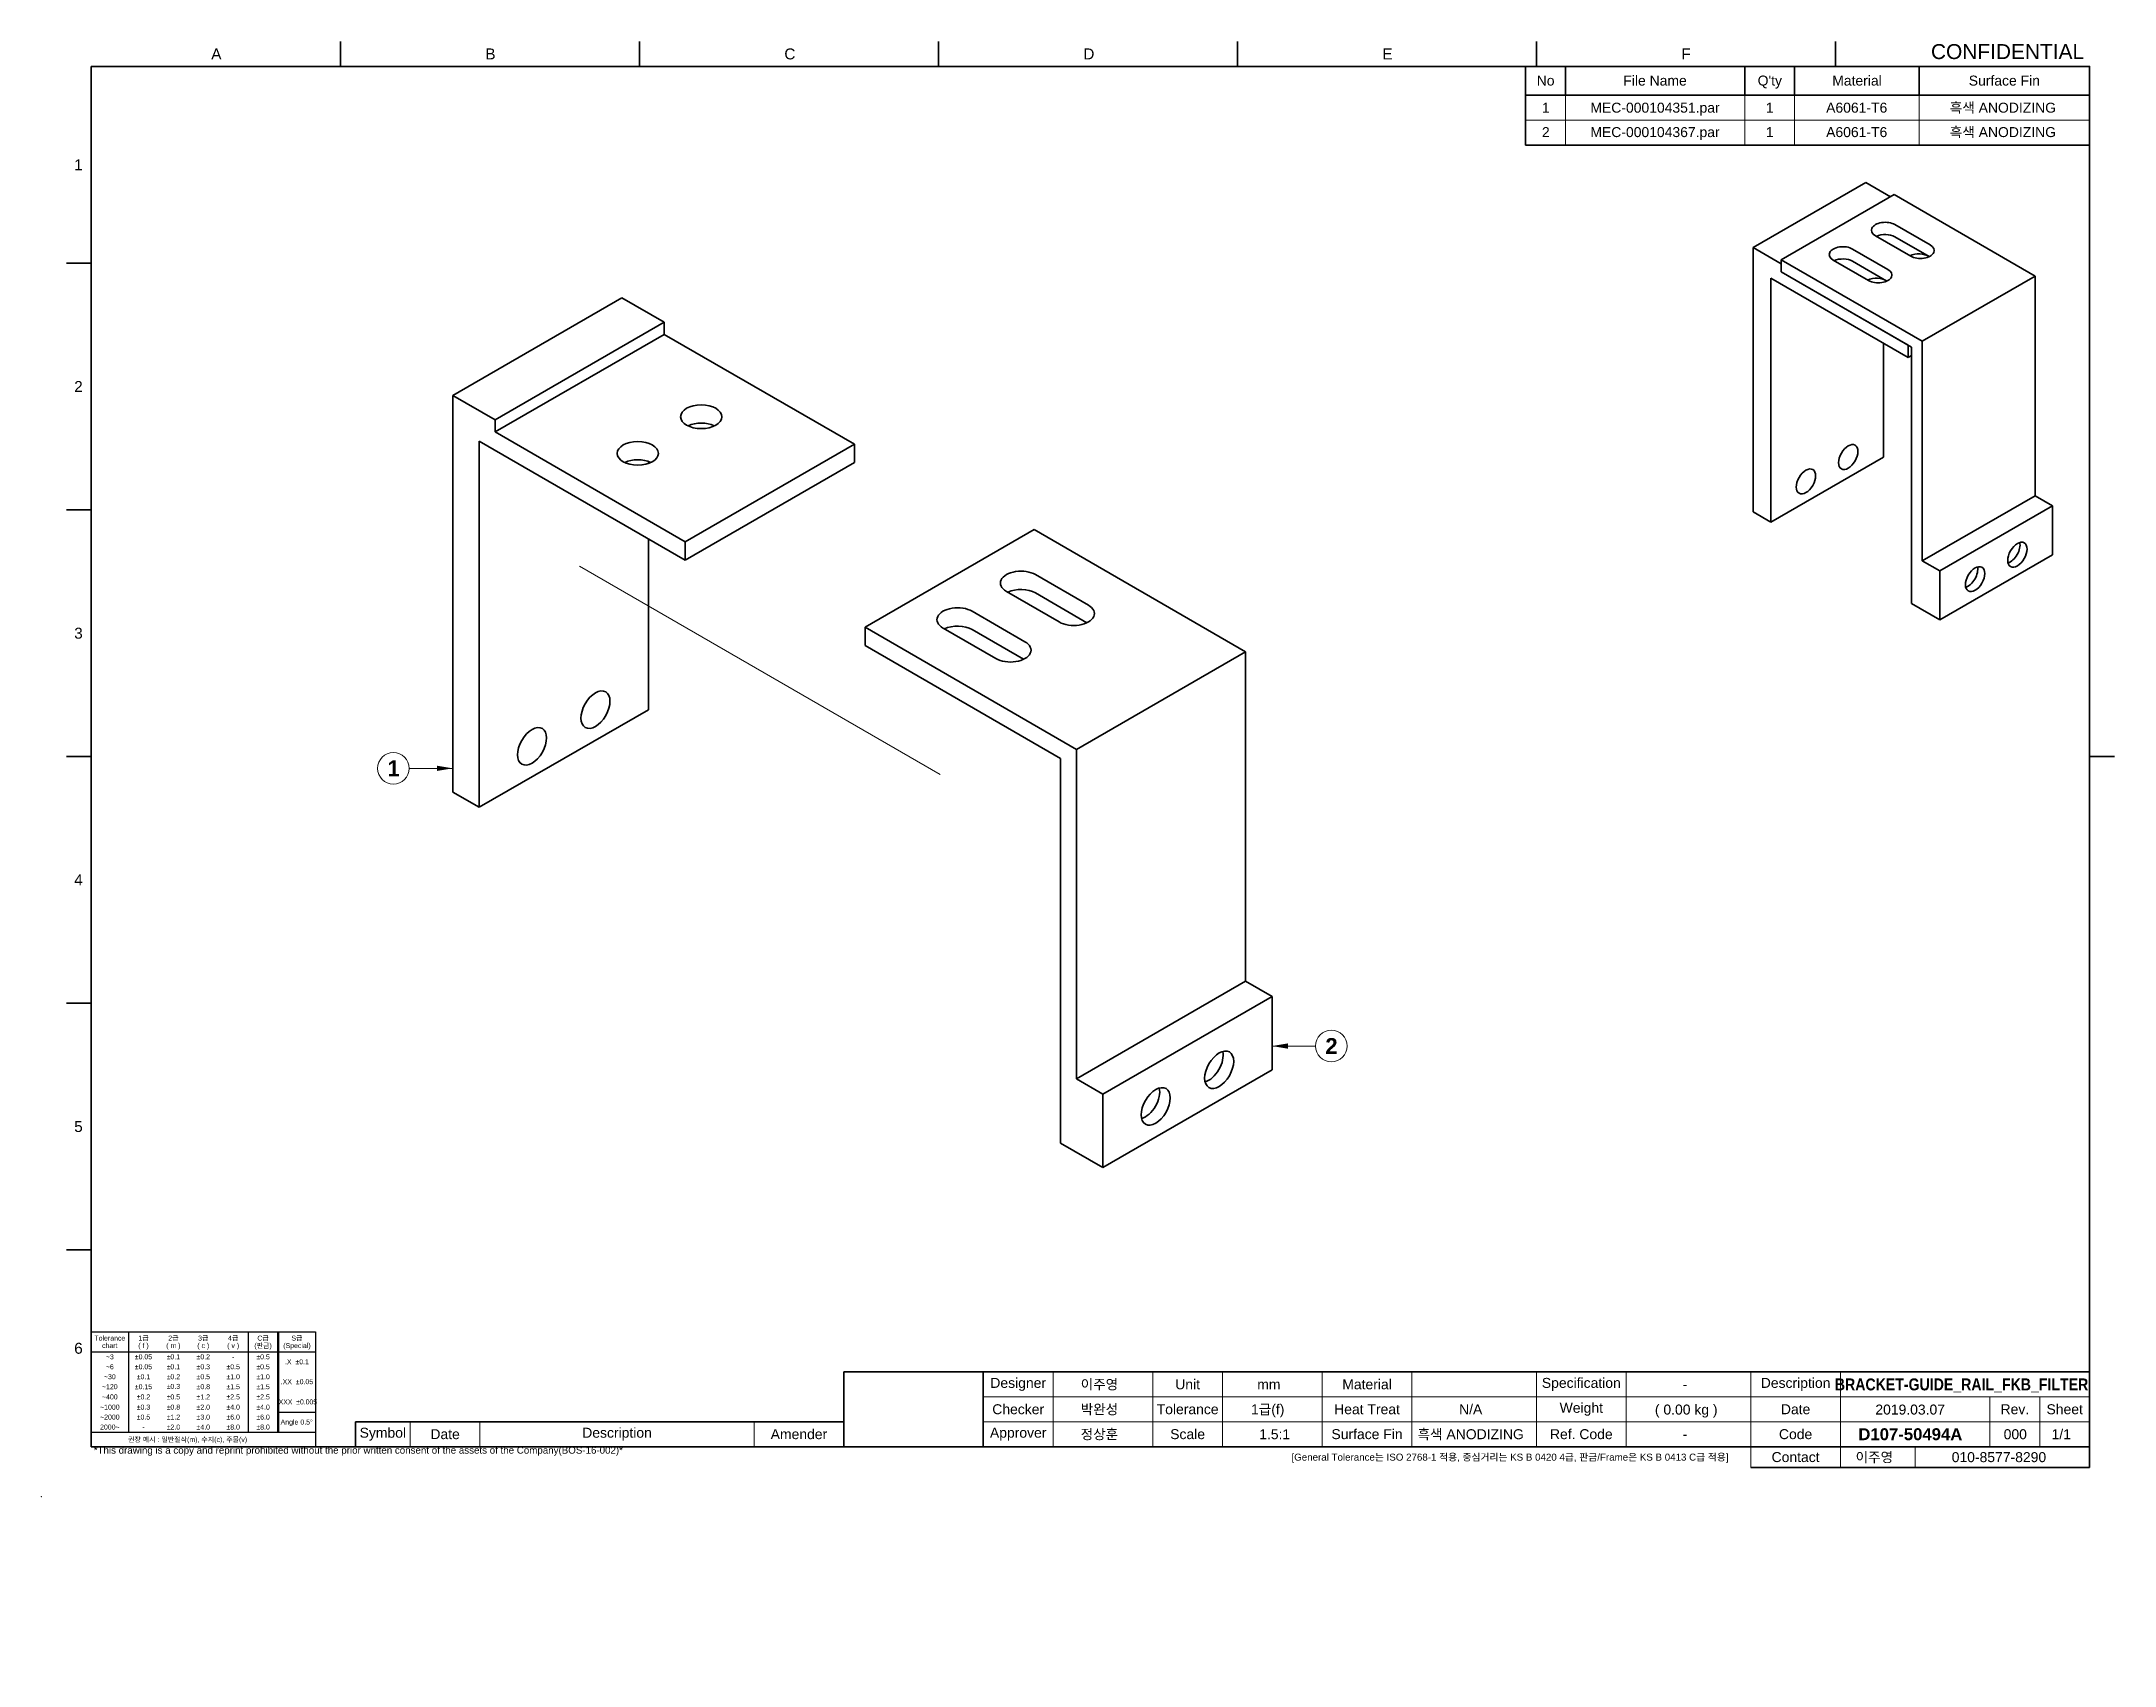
# Model space of a CAD drawing. Header units: millimetres. Extents: x 0 to 416, y -34 to 292.
import ezdxf
from ezdxf import colors
from ezdxf.entities.mleader import LeaderData, LeaderLine
from ezdxf.enums import TextEntityAlignment as Align
from ezdxf.lldxf.tags import DXFTag
from ezdxf.math import Vec2, Vec3

# ---------------------------------------------------------------- set-up
doc = ezdxf.new("R2010")
doc.units = ezdxf.units.MM
for name, color, linetype in [('Default', 7, 'Continuous'), ('DV1_Default', 7, 'Continuous'), ('LOGO', 7, 'Continuous'), ('MEC-000104351', 7, 'Continuous'), ('MEC-000104367', 7, 'Continuous'), ('Template', 7, 'Continuous'), ('TEXT_CALLOUT', 7, 'Continuous')]:
    doc.layers.add(name, color=color, linetype=linetype)
doc.styles.add('SEACAD_Arial', font='arial.ttf')
doc.styles.add('SEACAD_ArialB', font='arialbd.ttf')
tags = doc.linetypes.add('PHANTOM2', pattern=[31.75, 15.875, -3.175, 3.175, -3.175, 3.175, -3.175]).pattern_tags.tags
tags[14:15] = [DXFTag(74, 4), DXFTag(75, 0), DXFTag(340, '0'), DXFTag(46, 0.0), DXFTag(50, 0.0), DXFTag(44, 0.0), DXFTag(45, 0.0)]
tags[12:13] = [DXFTag(74, 4), DXFTag(75, 0), DXFTag(340, '0'), DXFTag(46, 0.0), DXFTag(50, 0.0), DXFTag(44, 0.0), DXFTag(45, 0.0)]
tags[10:11] = [DXFTag(74, 4), DXFTag(75, 0), DXFTag(340, '0'), DXFTag(46, 0.0), DXFTag(50, 0.0), DXFTag(44, 0.0), DXFTag(45, 0.0)]
tags[8:9] = [DXFTag(74, 4), DXFTag(75, 0), DXFTag(340, '0'), DXFTag(46, 0.0), DXFTag(50, 0.0), DXFTag(44, 0.0), DXFTag(45, 0.0)]
tags[6:7] = [DXFTag(74, 4), DXFTag(75, 0), DXFTag(340, '0'), DXFTag(46, 0.0), DXFTag(50, 0.0), DXFTag(44, 0.0), DXFTag(45, 0.0)]
tags[4:5] = [DXFTag(74, 4), DXFTag(75, 0), DXFTag(340, '0'), DXFTag(46, 0.0), DXFTag(50, 0.0), DXFTag(44, 0.0), DXFTag(45, 0.0)]

msp = doc.modelspace()

# ---------------------------------------------------------------- texts
at = {"layer": 'Default', "char_height": 2, "attachment_point": 5}
for s, insert, width in [('{\\fArial|b0||i0||c0|p34;\\C7;\\H2.;\\W1.;Designer}', (196, 22.5), 15.4), ('{\\fArial|b0||i0||c0|p34;\\C7;\\H2.;\\W1.;Unit}', (230, 22.5), 15.4), ('{\\fArial|b0||i0||c0|p34;\\C7;\\H2.;\\W1.;Material}', (266, 22.5), 19.8), ('{\\fArial|b0||i0||c0|p34;\\C7;\\H2.;\\W1.;Specification}', (309, 22.5), 19.8), ('{\\fArial|b0||i0||c0|p34;\\C7;\\H2.;\\W1.;Description}', (352, 22.5), 19.8), ('{\\fArial|b0||i0||c0|p34;\\C7;\\H2.;\\W1.;Checker}', (196, 17.5), 15.4), ('{\\fArial|b0||i0||c0|p34;\\C7;\\H2.;\\W1.;Tolerance}', (230, 17.5), 15.4), ('{\\fArial|b0||i0||c0|p34;\\C7;\\H2.;\\W1.;Heat Treat}', (266, 17.5), 19.8), ('{\\fArial|b0||i0||c0|p34;\\C7;\\H2.;\\W1.;Weight}', (309, 17.5), 19.8), ('{\\fArial|b0||i0||c0|p34;\\C7;\\H2.;\\W1.;Date}', (352, 17.5), 19.8), ('{\\fArial|b0||i0||c0|p34;\\C7;\\H2.;\\W1.;Rev.}', (396, 17.5), 11), ('{\\fArial|b0||i0||c0|p34;\\C7;\\H2.;\\W1.;Sheet}', (406, 17.5), 11), ('{\\fArial|b0||i0||c0|p34;\\C7;\\H2.;\\W1.;Symbol}', (68.5, 12.5), 12.1), ('{\\fArial|b0||i0||c0|p34;\\C7;\\H2.;\\W1.;Date}', (81, 12.5), 15.4), ('{\\fArial|b0||i0||c0|p34;\\C7;\\H2.;\\W1.;Description}', (115.5, 12.5), 60.5), ('{\\fArial|b0||i0||c0|p34;\\C7;\\H2.;\\W1.;Amender}', (152, 12.5), 19.8), ('{\\fArial|b0||i0||c0|p34;\\C7;\\H2.;\\W1.;Approver}', (196, 12.5), 15.4), ('{\\fArial|b0||i0||c0|p34;\\C7;\\H2.;\\W1.;Scale}', (230, 12.5), 15.4), ('{\\fArial|b0||i0||c0|p34;\\C7;\\H2.;\\W1.;Surface Fin}', (266, 12.5), 19.8), ('{\\fArial|b0||i0||c0|p34;\\C7;\\H2.;\\W1.;Ref. Code}', (309, 12.5), 19.8), ('{\\fArial|b0||i0||c0|p34;\\C7;\\H2.;\\W1.;Code}', (352, 12.5), 19.8), ('{\\fArial|b0||i0||c0|p34;\\C7;\\H2.;\\W1.;Contact}', (352, 7.9), 19.8)]:
    msp.add_mtext(s, dxfattribs=dict(at, insert=insert, width=width))

# ---------------------------------------------------------------- blocks, each defined once
blk = doc.blocks.new('SE')
at = {"layer": 'DV1_Default', "color": 7, "linetype": 'PHANTOM2', "lineweight": 13}
blk.add_line((107.99, 186.68), (180.35, 144.9), dxfattribs=at)
at = {"layer": 'MEC-000104351', "color": 7, "linetype": 'Continuous', "lineweight": 35}
for p, q in [((82.54, 220.98), (116.48, 240.57)), ((124.96, 235.67), (116.48, 240.57)), ((124.96, 235.67), (91.02, 216.08)), ((124.96, 233.22), (91.02, 213.63)), ((124.96, 235.67), (124.96, 233.22)), ((163.15, 211.18), (124.96, 233.22)), ((91.02, 216.08), (82.54, 220.98)), ((82.54, 220.98), (82.54, 141.37)), ((91.02, 216.08), (91.02, 213.63)), ((129.2, 191.58), (91.02, 213.63)), ((129.2, 187.91), (87.84, 211.79)), ((87.84, 211.79), (87.84, 138.31)), ((129.2, 191.58), (163.15, 211.18)), ((163.15, 211.18), (163.15, 207.5)), ((121.78, 207.71), (121.78, 207.3)), ((129.2, 187.91), (163.15, 207.5)), ((121.78, 192.19), (121.78, 157.9)), ((129.2, 191.58), (129.2, 187.91)), ((87.84, 138.31), (121.78, 157.9)), ((87.84, 138.31), (82.54, 141.37))]:
    blk.add_line(p, q, dxfattribs=at)
for centre, major_axis in [((132.39, 216.69), (4.13, 0)), ((119.66, 209.34), (4.13, 0)), ((111.17, 157.9), (-2.06, -3.57)), ((98.45, 150.55), (-2.06, -3.57))]:
    blk.add_ellipse(centre, major_axis=major_axis, ratio=0.57735, dxfattribs=at)
for centre in [(132.39, 213.02), (119.66, 205.67)]:
    blk.add_ellipse(centre, major_axis=(4.13, 0), ratio=0.57735, start_param=0.881021, end_param=2.260571, dxfattribs=at)
at = {"layer": 'MEC-000104367', "color": 7, "linetype": 'Continuous', "lineweight": 35}
for p, q in [((165.27, 174.44), (199.21, 194.03)), ((199.21, 194.03), (241.63, 169.54)), ((199.47, 185), (210.08, 178.88)), ((193.64, 181.63), (204.25, 175.51)), ((199.47, 181.32), (209.8, 175.36)), ((186.75, 177.65), (197.35, 171.53)), ((165.27, 170.76), (165.27, 174.44)), ((165.27, 174.44), (207.69, 149.94)), ((204.51, 148.1), (165.27, 170.76)), ((180.91, 174.28), (191.52, 168.16)), ((186.75, 173.98), (197.08, 168.01)), ((207.69, 149.94), (241.63, 169.54)), ((241.63, 103.4), (241.63, 169.54)), ((207.69, 83.8), (207.69, 149.94)), ((204.51, 70.94), (204.51, 148.1)), ((207.69, 83.8), (241.63, 103.4)), ((213, 80.74), (246.94, 100.34)), ((246.94, 100.34), (241.63, 103.4)), ((246.94, 100.34), (246.94, 85.64)), ((213, 80.74), (207.69, 83.8)), ((213, 66.05), (246.94, 85.64)), ((213, 66.05), (213, 80.74)), ((204.51, 70.94), (213, 66.05))]:
    blk.add_line(p, q, dxfattribs=at)
for centre, major_axis, start_param, end_param in [((196.56, 183.32), (4.13, 0), 0.785398, 3.926991), ((196.56, 179.64), (4.13, 0), 0.785398, 2.26516), ((183.83, 175.97), (4.13, 0), 0.785398, 3.926991), ((183.83, 172.29), (4.13, 0), 0.785398, 2.26516), ((207.16, 177.19), (-4.13, 0), 0.785398, 3.926991), ((194.44, 169.84), (-4.13, 0), 0.785398, 3.926991), ((234.21, 86.87), (-2.06, -3.57), 0.540144, 2.601449), ((221.48, 79.52), (-2.06, -3.57), 0.540144, 2.601449)]:
    blk.add_ellipse(centre, major_axis=major_axis, ratio=0.57735, start_param=start_param, end_param=end_param, dxfattribs=at)
for centre in [(236.33, 85.64), (223.6, 78.29)]:
    blk.add_ellipse(centre, major_axis=(-2.06, -3.57), ratio=0.57735, dxfattribs=at)
blk = doc.blocks.new('SEANNOT_GROUP')
at = {"layer": 'Default', "linetype": 'Continuous', "lineweight": 15}
blk.add_hatch(color=7, dxfattribs=at).paths.add_polyline_path([(79.36, 145.6), (82.54, 146.13), (79.36, 146.66)])
at = {"layer": 'Default', "color": 7, "linetype": 'Continuous', "lineweight": 15}
blk.add_lwpolyline([(73.8, 146.13), (82.54, 146.13)], dxfattribs=at)
blk.add_circle((70.63, 146.13), 3.17, dxfattribs=at)
at = {"layer": 'Default', "color": 7, "linetype": 'Continuous', "lineweight": 5, "style": 'SEACAD_ArialB'}
blk.add_text('1', height=3.17, dxfattribs=at).set_placement((69.43, 147.72), align=Align.TOP_LEFT)
blk = doc.blocks.new('SEANNOT_GROUP1')
at = {"layer": 'Default', "linetype": 'Continuous', "lineweight": 15}
blk.add_hatch(color=7, dxfattribs=at).paths.add_polyline_path([(250.11, 90.93), (246.94, 90.4), (250.11, 89.87)])
at = {"layer": 'Default', "color": 7, "linetype": 'Continuous', "lineweight": 15}
blk.add_lwpolyline([(255.67, 90.4), (246.94, 90.4)], dxfattribs=at)
blk.add_circle((258.84, 90.4), 3.17, dxfattribs=at)
at = {"layer": 'Default', "color": 7, "linetype": 'Continuous', "lineweight": 5, "style": 'SEACAD_ArialB'}
blk.add_text('2', height=3.17, dxfattribs=at).set_placement((257.64, 91.99), align=Align.TOP_LEFT)
blk = doc.blocks.new('SE1')
at = {"layer": 'Default', "color": 7, "linetype": 'Continuous', "lineweight": 35}
for p, q in [((305.83, 287), (305.83, 281.22)), ((341.81, 287), (341.81, 281.22)), ((351.81, 287), (351.81, 281.22)), ((376.81, 287), (376.81, 281.22)), ((297.83, 281.22), (411, 281.22))]:
    blk.add_line(p, q, dxfattribs=at)
at = {"layer": 'Default', "color": 7, "linetype": 'Continuous', "lineweight": 15}
for p, q in [((305.83, 281.22), (305.83, 276.22)), ((341.81, 281.22), (341.81, 276.22)), ((351.81, 281.22), (351.81, 276.22)), ((376.81, 281.22), (376.81, 276.22)), ((297.83, 276.22), (411, 276.22)), ((305.83, 276.22), (305.83, 271.22)), ((341.81, 276.22), (341.81, 271.22)), ((351.81, 276.22), (351.81, 271.22)), ((376.81, 276.22), (376.81, 271.22))]:
    blk.add_line(p, q, dxfattribs=at)
at = {"layer": 'Default', "color": 7, "linetype": 'Continuous', "lineweight": 35}
blk.add_lwpolyline([(297.83, 271.22), (297.83, 287), (411, 287), (411, 271.22), (297.83, 271.22)], dxfattribs=at)
at = {"layer": 'Default', "color": 7, "linetype": 'Continuous', "lineweight": 5, "style": 'SEACAD_Arial'}
for s, p in [('No', (300.05, 285.15)), ('File Name', (317.43, 285.15)), ("Q'ty", (344.39, 285.15)), ('Material', (359.35, 285.15)), ('Surface Fin', (386.75, 285.15)), ('1', (301.1, 279.71)), ('MEC-000104351.par', (310.82, 279.71)), ('1', (346.02, 279.71)), ('A6061-T6', (358.13, 279.71)), ('흑색 ANODIZING', (382.94, 279.71)), ('2', (301.1, 274.81)), ('MEC-000104367.par', (310.82, 274.81)), ('1', (346.02, 274.81)), ('A6061-T6', (358.13, 274.81)), ('흑색 ANODIZING', (382.94, 274.81))]:
    blk.add_text(s, height=2, dxfattribs=at).set_placement(p, align=Align.TOP_LEFT)
blk = doc.blocks.new('SE2')
at = {"layer": 'MEC-000104351', "color": 7, "linetype": 'Continuous', "lineweight": 35}
for p, q in [((343.47, 250.65), (366.09, 263.71)), ((371.04, 260.85), (366.09, 263.71)), ((349.12, 247.38), (343.47, 250.65)), ((343.47, 250.65), (343.47, 197.58)), ((349.12, 247.38), (349.12, 245.75)), ((374.58, 231.05), (349.12, 245.75)), ((374.58, 228.6), (347, 244.52)), ((347, 244.52), (347, 195.53)), ((369.63, 231.46), (369.63, 208.6)), ((374.58, 231.05), (374.58, 228.6)), ((374.58, 228.6), (375.29, 229.01)), ((347, 195.53), (369.63, 208.6)), ((347, 195.53), (343.47, 197.58))]:
    blk.add_line(p, q, dxfattribs=at)
for centre in [(376.7, 247.79), (368.22, 242.89)]:
    blk.add_ellipse(centre, major_axis=(2.75, 0), ratio=0.57735, start_param=0.698871, end_param=2.26516, dxfattribs=at)
for centre, major_axis in [((362.56, 208.6), (-1.37, -2.38)), ((354.07, 203.7), (-1.38, -2.38))]:
    blk.add_ellipse(centre, major_axis=major_axis, ratio=0.57735, dxfattribs=at)
at = {"layer": 'MEC-000104367', "color": 7, "linetype": 'Continuous', "lineweight": 35}
for p, q in [((349.12, 248.2), (371.75, 261.26)), ((371.75, 261.26), (400.04, 244.93)), ((371.93, 255.24), (379, 251.16)), ((363.44, 250.34), (370.51, 246.26)), ((368.04, 253), (375.11, 248.91)), ((371.93, 252.79), (378.81, 248.82)), ((349.12, 245.75), (349.12, 248.2)), ((349.12, 248.2), (377.41, 231.87)), ((375.29, 230.64), (349.12, 245.75)), ((359.55, 248.1), (366.63, 244.01)), ((363.44, 247.89), (370.33, 243.92)), ((377.41, 231.87), (400.04, 244.93)), ((400.04, 200.84), (400.04, 244.93)), ((375.29, 179.2), (375.29, 230.64)), ((377.41, 187.78), (377.41, 231.87)), ((377.41, 187.78), (400.04, 200.84)), ((403.57, 198.8), (400.04, 200.84)), ((380.94, 185.74), (403.57, 198.8)), ((403.57, 198.8), (403.57, 189)), ((380.94, 185.74), (377.41, 187.78)), ((380.94, 175.94), (403.57, 189)), ((380.94, 175.94), (380.94, 185.74)), ((375.29, 179.2), (380.94, 175.94))]:
    blk.add_line(p, q, dxfattribs=at)
for centre, major_axis, start_param, end_param in [((369.98, 254.12), (2.75, 0), 0.785398, 3.926991), ((361.5, 249.22), (2.75, 0), 0.785398, 3.926991), ((369.98, 251.67), (2.75, 0), 0.785398, 2.26516), ((377.05, 250.04), (-2.75, 0), 0.785398, 3.926991), ((361.5, 246.77), (2.75, 0), 0.785398, 2.26516), ((368.57, 245.14), (-2.75, 0), 0.785398, 3.926991), ((395.09, 189.82), (-1.37, -2.38), 0.540144, 2.601449), ((386.6, 184.92), (-1.38, -2.38), 0.540144, 2.601449)]:
    blk.add_ellipse(centre, major_axis=major_axis, ratio=0.57735, start_param=start_param, end_param=end_param, dxfattribs=at)
for centre in [(396.5, 189), (388.02, 184.1)]:
    blk.add_ellipse(centre, major_axis=(-1.37, -2.38), ratio=0.57735, dxfattribs=at)
blk = doc.blocks.new('_DOT')
at = {"color": 0}
blk.add_line((0, 0), (-1, 0), dxfattribs=at)
at = {"color": 0, "const_width": 0.333}
blk.add_lwpolyline([(-0.1665, 0, 1), (0.1665, 0, 1)], format="xyb", close=True, dxfattribs=at)
blk = doc.blocks.new('_SE_FILLED')
at = {"color": 0}
blk.add_line((0, 0), (-1, 0), dxfattribs=at)
blk.add_solid([(0, 0), (-1, -0.1665), (-1, 0.1665), (0, 0)], dxfattribs=at)
blk = doc.blocks.new('Block99')
at = {"layer": 'Template', "color": 7, "linetype": 'Continuous', "lineweight": 25}
for p, q in [((-0.03, 23.04), (44.97, 23.04)), ((7.47, 23.04), (7.47, 2.94)), ((31.47, 23.04), (31.47, 2.94)), ((37.37, 23.04), (37.37, 2.94)), ((37.57, 23.04), (37.57, 2.94)), ((44.97, 23.04), (44.97, -0.06)), ((-0.03, 19.04), (44.97, 19.04)), ((37.37, 6.94), (44.97, 6.94)), ((-0.03, 2.94), (44.97, 2.94))]:
    blk.add_line(p, q, dxfattribs=at)
at = {"layer": 'Template', "color": 7, "linetype": 'PHANTOM2', "lineweight": 13}
for p, q in [((37.37, 22.97), (37.47, 23.04)), ((37.47, 19.04), (37.57, 18.98))]:
    blk.add_line(p, q, dxfattribs=at)
at = {"layer": 'Template', "color": 7, "linetype": 'Continuous', "lineweight": 15}
ml = blk.add_multileader_mtext('Standard', dxfattribs=at)
ml.set_content('{\\pxsm0.9;\\fArial|b0||i0||c0|p34;\\W1.;1급\\P( f )\\P}', color=7)
ml.set_leader_properties()
ml.set_arrow_properties(name='DOT')
ml.build(insert=Vec2(0, 0))
ml.multileader.update_dxf_attribs({"dogleg_length": 0, "arrow_head_size": 0.8})
ctx = ml.context
ctx.base_point, ctx.char_height, ctx.arrow_head_size, ctx.landing_gap_size = Vec3(9.14, 21.64), 1, 0.8, 0.35
ctx.text_align_type = 1
notes = []
notes.append((ctx, [(0, (0, 0, 0), (0, 0), (1, 0), 1, [])]))
ctx.mtext.insert, ctx.mtext.alignment = Vec3(10.47, 22.29), 2
ml = blk.add_multileader_mtext('Standard', dxfattribs=at)
ml.set_content('{\\pxsm0.9;\\fArial|b0||i0||c0|p34;\\W1.;2급\\P( m )\\P}', color=7)
ml.set_leader_properties()
ml.set_arrow_properties(name='DOT')
ml.build(insert=Vec2(0, 0))
ml.multileader.update_dxf_attribs({"dogleg_length": 0, "arrow_head_size": 0.8})
ctx = ml.context
ctx.base_point, ctx.char_height, ctx.arrow_head_size, ctx.landing_gap_size = Vec3(14.75, 21.64), 1, 0.8, 0.35
ctx.text_align_type = 1
notes.append((ctx, [(0, (0, 0, 0), (0, 0), (1, 0), 1, [])]))
ctx.mtext.insert, ctx.mtext.alignment = Vec3(16.47, 22.29), 2
ml = blk.add_multileader_mtext('Standard', dxfattribs=at)
ml.set_content('{\\pxsm0.9;\\fArial|b0||i0||c0|p34;\\W1.;3급\\P( c )\\P}', color=7)
ml.set_leader_properties()
ml.set_arrow_properties(name='DOT')
ml.build(insert=Vec2(0, 0))
ml.multileader.update_dxf_attribs({"dogleg_length": 0, "arrow_head_size": 0.8})
ctx = ml.context
ctx.base_point, ctx.char_height, ctx.arrow_head_size, ctx.landing_gap_size = Vec3(20.98, 21.64), 1, 0.8, 0.35
ctx.text_align_type = 1
notes.append((ctx, [(0, (0, 0, 0), (0, 0), (1, 0), 1, [])]))
ctx.mtext.insert, ctx.mtext.alignment = Vec3(22.47, 22.29), 2
ml = blk.add_multileader_mtext('Standard', dxfattribs=at)
ml.set_content('{\\pxsm0.9;\\fArial|b0||i0||c0|p34;\\W1.;4급\\P( v )\\P}', color=7)
ml.set_leader_properties()
ml.set_arrow_properties(name='DOT')
ml.build(insert=Vec2(0, 0))
ml.multileader.update_dxf_attribs({"dogleg_length": 0, "arrow_head_size": 0.8})
ctx = ml.context
ctx.base_point, ctx.char_height, ctx.arrow_head_size, ctx.landing_gap_size = Vec3(26.98, 21.64), 1, 0.8, 0.35
ctx.text_align_type = 1
notes.append((ctx, [(0, (0, 0, 0), (0, 0), (1, 0), 1, [])]))
ctx.mtext.insert, ctx.mtext.alignment = Vec3(28.47, 22.29), 2
ml = blk.add_multileader_mtext('Standard', dxfattribs=at)
ml.set_content('{\\pxsm0.9;\\fArial|b0||i0||c0|p34;\\W1.;C급\\P(판금)\\P}', color=7)
ml.set_leader_properties()
ml.set_arrow_properties(name='DOT')
ml.build(insert=Vec2(0, 0))
ml.multileader.update_dxf_attribs({"dogleg_length": 0, "arrow_head_size": 0.8})
ctx = ml.context
ctx.base_point, ctx.char_height, ctx.arrow_head_size, ctx.landing_gap_size = Vec3(32.36, 21.64), 1, 0.8, 0.35
ctx.text_align_type = 1
notes.append((ctx, [(0, (0, 0, 0), (0, 0), (1, 0), 1, [])]))
ctx.mtext.insert, ctx.mtext.alignment = Vec3(34.47, 22.29), 2
ml = blk.add_multileader_mtext('Standard', dxfattribs=at)
ml.set_content('{\\pxsm0.9;\\fArial|b0||i0||c0|p34;\\W1.;S급\\P(Special)\\P}', color=7)
ml.set_leader_properties()
ml.set_arrow_properties(name='DOT')
ml.build(insert=Vec2(0, 0))
ml.multileader.update_dxf_attribs({"dogleg_length": 0, "arrow_head_size": 0.8})
ctx = ml.context
ctx.base_point, ctx.char_height, ctx.arrow_head_size, ctx.landing_gap_size = Vec3(38.23, 21.64), 1, 0.8, 0.35
ctx.text_align_type = 1
notes.append((ctx, [(0, (0, 0, 0), (0, 0), (1, 0), 1, [])]))
ctx.mtext.insert, ctx.mtext.alignment = Vec3(41.27, 22.29), 2
ml = blk.add_multileader_mtext('Standard', dxfattribs=at)
ml.set_content('{\\pxsm0.9;\\fArial|b0||i0||c0|p34;\\W1.;Tolerance\\Pchart\\P}', color=7)
ml.set_leader_properties()
ml.set_arrow_properties(name='DOT')
ml.build(insert=Vec2(0, 0))
ml.multileader.update_dxf_attribs({"dogleg_length": 0, "arrow_head_size": 0.8})
ctx = ml.context
ctx.base_point, ctx.char_height, ctx.arrow_head_size, ctx.landing_gap_size = Vec3(0.31, 21.78), 1, 0.8, 0.35
ctx.text_align_type = 1
notes.append((ctx, [(0, (0, 0, 0), (0, 0), (1, 0), 1, [])]))
ctx.mtext.insert, ctx.mtext.alignment = Vec3(3.72, 22.29), 2
ml = blk.add_multileader_mtext('Standard', dxfattribs=at)
ml.set_content('{\\pxsm0.9;\\fArial|b0||i0||c0|p34;\\W1.;~3\\P}', color=7)
ml.set_leader_properties()
ml.set_arrow_properties(name='DOT')
ml.build(insert=Vec2(0, 0))
ml.multileader.update_dxf_attribs({"dogleg_length": 0, "arrow_head_size": 0.8})
ctx = ml.context
ctx.base_point, ctx.char_height, ctx.arrow_head_size, ctx.landing_gap_size = Vec3(2.63, 18.03), 1, 0.8, 0.35
ctx.text_align_type = 1
notes.append((ctx, [(0, (0, 0, 0), (0, 0), (1, 0), 1, [])]))
ctx.mtext.insert, ctx.mtext.alignment = Vec3(3.72, 18.54), 2
ml = blk.add_multileader_mtext('Standard', dxfattribs=at)
ml.set_content('{\\pxsm0.9;\\fArial|b0||i0||c0|p34;\\W1.;%%p0.05\\P}', color=7)
ml.set_leader_properties()
ml.set_arrow_properties(name='DOT')
ml.build(insert=Vec2(0, 0))
ml.multileader.update_dxf_attribs({"dogleg_length": 0, "arrow_head_size": 0.8})
ctx = ml.context
ctx.base_point, ctx.char_height, ctx.arrow_head_size, ctx.landing_gap_size = Vec3(8.43, 18.03), 1, 0.8, 0.35
ctx.text_align_type = 1
notes.append((ctx, [(0, (0, 0, 0), (0, 0), (1, 0), 1, [])]))
ctx.mtext.insert, ctx.mtext.alignment = Vec3(10.47, 18.54), 2
ml = blk.add_multileader_mtext('Standard', dxfattribs=at)
ml.set_content('{\\pxsm0.9;\\fArial|b0||i0||c0|p34;\\W1.;%%p0.1\\P}', color=7)
ml.set_leader_properties()
ml.set_arrow_properties(name='DOT')
ml.build(insert=Vec2(0, 0))
ml.multileader.update_dxf_attribs({"dogleg_length": 0, "arrow_head_size": 0.8})
ctx = ml.context
ctx.base_point, ctx.char_height, ctx.arrow_head_size, ctx.landing_gap_size = Vec3(14.92, 18.03), 1, 0.8, 0.35
ctx.text_align_type = 1
notes.append((ctx, [(0, (0, 0, 0), (0, 0), (1, 0), 1, [])]))
ctx.mtext.insert, ctx.mtext.alignment = Vec3(16.47, 18.54), 2
ml = blk.add_multileader_mtext('Standard', dxfattribs=at)
ml.set_content('{\\pxsm0.9;\\fArial|b0||i0||c0|p34;\\W1.;%%p0.2\\P}', color=7)
ml.set_leader_properties()
ml.set_arrow_properties(name='DOT')
ml.build(insert=Vec2(0, 0))
ml.multileader.update_dxf_attribs({"dogleg_length": 0, "arrow_head_size": 0.8})
ctx = ml.context
ctx.base_point, ctx.char_height, ctx.arrow_head_size, ctx.landing_gap_size = Vec3(20.83, 18.03), 1, 0.8, 0.35
ctx.text_align_type = 1
notes.append((ctx, [(0, (0, 0, 0), (0, 0), (1, 0), 1, [])]))
ctx.mtext.insert, ctx.mtext.alignment = Vec3(22.47, 18.54), 2
ml = blk.add_multileader_mtext('Standard', dxfattribs=at)
ml.set_content('{\\pxsm0.9;\\fArial|b0||i0||c0|p34;\\W1.;%%p0.5\\P}', color=7)
ml.set_leader_properties()
ml.set_arrow_properties(name='DOT')
ml.build(insert=Vec2(0, 0))
ml.multileader.update_dxf_attribs({"dogleg_length": 0, "arrow_head_size": 0.8})
ctx = ml.context
ctx.base_point, ctx.char_height, ctx.arrow_head_size, ctx.landing_gap_size = Vec3(32.82, 18.03), 1, 0.8, 0.35
ctx.text_align_type = 1
notes.append((ctx, [(0, (0, 0, 0), (0, 0), (1, 0), 1, [])]))
ctx.mtext.insert, ctx.mtext.alignment = Vec3(34.47, 18.54), 2
ml = blk.add_multileader_mtext('Standard', dxfattribs=at)
ml.set_content('{\\pxsm0.9;\\fArial|b0||i0||c0|p34;\\W1.;-\\P}', color=7)
ml.set_leader_properties()
ml.set_arrow_properties(name='DOT')
ml.build(insert=Vec2(0, 0))
ml.multileader.update_dxf_attribs({"dogleg_length": 0, "arrow_head_size": 0.8})
ctx = ml.context
ctx.base_point, ctx.char_height, ctx.arrow_head_size, ctx.landing_gap_size = Vec3(27.93, 18.04), 1, 0.8, 0.35
ctx.text_align_type = 1
notes.append((ctx, [(0, (0, 0, 0), (0, 0), (1, 0), 1, [])]))
ctx.mtext.insert, ctx.mtext.alignment = Vec3(28.47, 18.54), 2
ml = blk.add_multileader_mtext('Standard', dxfattribs=at)
ml.set_content('{\\pxsm0.9;\\fArial|b0||i0||c0|p34;\\W1.;.X  %%p0.1\\P}', color=7)
ml.set_leader_properties()
ml.set_arrow_properties(name='DOT')
ml.build(insert=Vec2(0, 0))
ml.multileader.update_dxf_attribs({"dogleg_length": 0, "arrow_head_size": 0.8})
ctx = ml.context
ctx.base_point, ctx.char_height, ctx.arrow_head_size, ctx.landing_gap_size = Vec3(38.71, 17.03), 1, 0.8, 0.35
ctx.text_align_type = 1
notes.append((ctx, [(0, (0, 0, 0), (0, 0), (1, 0), 1, [])]))
ctx.mtext.insert, ctx.mtext.alignment = Vec3(41.27, 17.54), 2
ml = blk.add_multileader_mtext('Standard', dxfattribs=at)
ml.set_content('{\\pxsm0.9;\\fArial|b0||i0||c0|p34;\\W1.;%%p0.05\\P}', color=7)
ml.set_leader_properties()
ml.set_arrow_properties(name='DOT')
ml.build(insert=Vec2(0, 0))
ml.multileader.update_dxf_attribs({"dogleg_length": 0, "arrow_head_size": 0.8})
ctx = ml.context
ctx.base_point, ctx.char_height, ctx.arrow_head_size, ctx.landing_gap_size = Vec3(8.43, 16.03), 1, 0.8, 0.35
ctx.text_align_type = 1
notes.append((ctx, [(0, (0, 0, 0), (0, 0), (1, 0), 1, [])]))
ctx.mtext.insert, ctx.mtext.alignment = Vec3(10.47, 16.54), 2
ml = blk.add_multileader_mtext('Standard', dxfattribs=at)
ml.set_content('{\\pxsm0.9;\\fArial|b0||i0||c0|p34;\\W1.;%%p0.1\\P}', color=7)
ml.set_leader_properties()
ml.set_arrow_properties(name='DOT')
ml.build(insert=Vec2(0, 0))
ml.multileader.update_dxf_attribs({"dogleg_length": 0, "arrow_head_size": 0.8})
ctx = ml.context
ctx.base_point, ctx.char_height, ctx.arrow_head_size, ctx.landing_gap_size = Vec3(14.92, 16.03), 1, 0.8, 0.35
ctx.text_align_type = 1
notes.append((ctx, [(0, (0, 0, 0), (0, 0), (1, 0), 1, [])]))
ctx.mtext.insert, ctx.mtext.alignment = Vec3(16.47, 16.54), 2
ml = blk.add_multileader_mtext('Standard', dxfattribs=at)
ml.set_content('{\\pxsm0.9;\\fArial|b0||i0||c0|p34;\\W1.;%%p0.3\\P}', color=7)
ml.set_leader_properties()
ml.set_arrow_properties(name='DOT')
ml.build(insert=Vec2(0, 0))
ml.multileader.update_dxf_attribs({"dogleg_length": 0, "arrow_head_size": 0.8})
ctx = ml.context
ctx.base_point, ctx.char_height, ctx.arrow_head_size, ctx.landing_gap_size = Vec3(20.82, 16.03), 1, 0.8, 0.35
ctx.text_align_type = 1
notes.append((ctx, [(0, (0, 0, 0), (0, 0), (1, 0), 1, [])]))
ctx.mtext.insert, ctx.mtext.alignment = Vec3(22.47, 16.54), 2
ml = blk.add_multileader_mtext('Standard', dxfattribs=at)
ml.set_content('{\\pxsm0.9;\\fArial|b0||i0||c0|p34;\\W1.;%%p0.5\\P}', color=7)
ml.set_leader_properties()
ml.set_arrow_properties(name='DOT')
ml.build(insert=Vec2(0, 0))
ml.multileader.update_dxf_attribs({"dogleg_length": 0, "arrow_head_size": 0.8})
ctx = ml.context
ctx.base_point, ctx.char_height, ctx.arrow_head_size, ctx.landing_gap_size = Vec3(26.82, 16.03), 1, 0.8, 0.35
ctx.text_align_type = 1
notes.append((ctx, [(0, (0, 0, 0), (0, 0), (1, 0), 1, [])]))
ctx.mtext.insert, ctx.mtext.alignment = Vec3(28.47, 16.54), 2
ml = blk.add_multileader_mtext('Standard', dxfattribs=at)
ml.set_content('{\\pxsm0.9;\\fArial|b0||i0||c0|p34;\\W1.;%%p0.5\\P}', color=7)
ml.set_leader_properties()
ml.set_arrow_properties(name='DOT')
ml.build(insert=Vec2(0, 0))
ml.multileader.update_dxf_attribs({"dogleg_length": 0, "arrow_head_size": 0.8})
ctx = ml.context
ctx.base_point, ctx.char_height, ctx.arrow_head_size, ctx.landing_gap_size = Vec3(32.82, 16.03), 1, 0.8, 0.35
ctx.text_align_type = 1
notes.append((ctx, [(0, (0, 0, 0), (0, 0), (1, 0), 1, [])]))
ctx.mtext.insert, ctx.mtext.alignment = Vec3(34.47, 16.54), 2
ml = blk.add_multileader_mtext('Standard', dxfattribs=at)
ml.set_content('{\\pxsm0.9;\\fArial|b0||i0||c0|p34;\\W1.;~6\\P}', color=7)
ml.set_leader_properties()
ml.set_arrow_properties(name='DOT')
ml.build(insert=Vec2(0, 0))
ml.multileader.update_dxf_attribs({"dogleg_length": 0, "arrow_head_size": 0.8})
ctx = ml.context
ctx.base_point, ctx.char_height, ctx.arrow_head_size, ctx.landing_gap_size = Vec3(2.63, 16.03), 1, 0.8, 0.35
ctx.text_align_type = 1
notes.append((ctx, [(0, (0, 0, 0), (0, 0), (1, 0), 1, [])]))
ctx.mtext.insert, ctx.mtext.alignment = Vec3(3.72, 16.54), 2
ml = blk.add_multileader_mtext('Standard', dxfattribs=at)
ml.set_content('{\\pxsm0.9;\\fArial|b0||i0||c0|p34;\\W1.;%%p0.1\\P}', color=7)
ml.set_leader_properties()
ml.set_arrow_properties(name='DOT')
ml.build(insert=Vec2(0, 0))
ml.multileader.update_dxf_attribs({"dogleg_length": 0, "arrow_head_size": 0.8})
ctx = ml.context
ctx.base_point, ctx.char_height, ctx.arrow_head_size, ctx.landing_gap_size = Vec3(8.92, 14.03), 1, 0.8, 0.35
ctx.text_align_type = 1
notes.append((ctx, [(0, (0, 0, 0), (0, 0), (1, 0), 1, [])]))
ctx.mtext.insert, ctx.mtext.alignment = Vec3(10.47, 14.54), 2
ml = blk.add_multileader_mtext('Standard', dxfattribs=at)
ml.set_content('{\\pxsm0.9;\\fArial|b0||i0||c0|p34;\\W1.;%%p0.2\\P}', color=7)
ml.set_leader_properties()
ml.set_arrow_properties(name='DOT')
ml.build(insert=Vec2(0, 0))
ml.multileader.update_dxf_attribs({"dogleg_length": 0, "arrow_head_size": 0.8})
ctx = ml.context
ctx.base_point, ctx.char_height, ctx.arrow_head_size, ctx.landing_gap_size = Vec3(14.83, 14.03), 1, 0.8, 0.35
ctx.text_align_type = 1
notes.append((ctx, [(0, (0, 0, 0), (0, 0), (1, 0), 1, [])]))
ctx.mtext.insert, ctx.mtext.alignment = Vec3(16.47, 14.54), 2
ml = blk.add_multileader_mtext('Standard', dxfattribs=at)
ml.set_content('{\\pxsm0.9;\\fArial|b0||i0||c0|p34;\\W1.;%%p0.5\\P}', color=7)
ml.set_leader_properties()
ml.set_arrow_properties(name='DOT')
ml.build(insert=Vec2(0, 0))
ml.multileader.update_dxf_attribs({"dogleg_length": 0, "arrow_head_size": 0.8})
ctx = ml.context
ctx.base_point, ctx.char_height, ctx.arrow_head_size, ctx.landing_gap_size = Vec3(20.82, 14.03), 1, 0.8, 0.35
ctx.text_align_type = 1
notes.append((ctx, [(0, (0, 0, 0), (0, 0), (1, 0), 1, [])]))
ctx.mtext.insert, ctx.mtext.alignment = Vec3(22.47, 14.54), 2
ml = blk.add_multileader_mtext('Standard', dxfattribs=at)
ml.set_content('{\\pxsm0.9;\\fArial|b0||i0||c0|p34;\\W1.;%%p1.0\\P}', color=7)
ml.set_leader_properties()
ml.set_arrow_properties(name='DOT')
ml.build(insert=Vec2(0, 0))
ml.multileader.update_dxf_attribs({"dogleg_length": 0, "arrow_head_size": 0.8})
ctx = ml.context
ctx.base_point, ctx.char_height, ctx.arrow_head_size, ctx.landing_gap_size = Vec3(26.82, 14.03), 1, 0.8, 0.35
ctx.text_align_type = 1
notes.append((ctx, [(0, (0, 0, 0), (0, 0), (1, 0), 1, [])]))
ctx.mtext.insert, ctx.mtext.alignment = Vec3(28.47, 14.54), 2
ml = blk.add_multileader_mtext('Standard', dxfattribs=at)
ml.set_content('{\\pxsm0.9;\\fArial|b0||i0||c0|p34;\\W1.;%%p1.0\\P}', color=7)
ml.set_leader_properties()
ml.set_arrow_properties(name='DOT')
ml.build(insert=Vec2(0, 0))
ml.multileader.update_dxf_attribs({"dogleg_length": 0, "arrow_head_size": 0.8})
ctx = ml.context
ctx.base_point, ctx.char_height, ctx.arrow_head_size, ctx.landing_gap_size = Vec3(32.82, 14.03), 1, 0.8, 0.35
ctx.text_align_type = 1
notes.append((ctx, [(0, (0, 0, 0), (0, 0), (1, 0), 1, [])]))
ctx.mtext.insert, ctx.mtext.alignment = Vec3(34.47, 14.54), 2
ml = blk.add_multileader_mtext('Standard', dxfattribs=at)
ml.set_content('{\\pxsm0.9;\\fArial|b0||i0||c0|p34;\\W1.;~30\\P}', color=7)
ml.set_leader_properties()
ml.set_arrow_properties(name='DOT')
ml.build(insert=Vec2(0, 0))
ml.multileader.update_dxf_attribs({"dogleg_length": 0, "arrow_head_size": 0.8})
ctx = ml.context
ctx.base_point, ctx.char_height, ctx.arrow_head_size, ctx.landing_gap_size = Vec3(2.25, 14.03), 1, 0.8, 0.35
ctx.text_align_type = 1
notes.append((ctx, [(0, (0, 0, 0), (0, 0), (1, 0), 1, [])]))
ctx.mtext.insert, ctx.mtext.alignment = Vec3(3.72, 14.54), 2
ml = blk.add_multileader_mtext('Standard', dxfattribs=at)
ml.set_content('{\\pxsm0.9;\\fArial|b0||i0||c0|p34;\\W1.;.XX  %%p0.05\\P}', color=7)
ml.set_leader_properties()
ml.set_arrow_properties(name='DOT')
ml.build(insert=Vec2(0, 0))
ml.multileader.update_dxf_attribs({"dogleg_length": 0, "arrow_head_size": 0.8})
ctx = ml.context
ctx.base_point, ctx.char_height, ctx.arrow_head_size, ctx.landing_gap_size = Vec3(37.75, 13.03), 1, 0.8, 0.35
ctx.text_align_type = 1
notes.append((ctx, [(0, (0, 0, 0), (0, 0), (1, 0), 1, [])]))
ctx.mtext.insert, ctx.mtext.alignment = Vec3(41.27, 13.54), 2
ml = blk.add_multileader_mtext('Standard', dxfattribs=at)
ml.set_content('{\\pxsm0.9;\\fArial|b0||i0||c0|p34;\\W1.;%%p0.3\\P}', color=7)
ml.set_leader_properties()
ml.set_arrow_properties(name='DOT')
ml.build(insert=Vec2(0, 0))
ml.multileader.update_dxf_attribs({"dogleg_length": 0, "arrow_head_size": 0.8})
ctx = ml.context
ctx.base_point, ctx.char_height, ctx.arrow_head_size, ctx.landing_gap_size = Vec3(14.82, 12.09), 1, 0.8, 0.35
ctx.text_align_type = 1
notes.append((ctx, [(0, (0, 0, 0), (0, 0), (1, 0), 1, [])]))
ctx.mtext.insert, ctx.mtext.alignment = Vec3(16.47, 12.6), 2
ml = blk.add_multileader_mtext('Standard', dxfattribs=at)
ml.set_content('{\\pxsm0.9;\\fArial|b0||i0||c0|p34;\\W1.;%%p0.15\\P}', color=7)
ml.set_leader_properties()
ml.set_arrow_properties(name='DOT')
ml.build(insert=Vec2(0, 0))
ml.multileader.update_dxf_attribs({"dogleg_length": 0, "arrow_head_size": 0.8})
ctx = ml.context
ctx.base_point, ctx.char_height, ctx.arrow_head_size, ctx.landing_gap_size = Vec3(8.43, 12.03), 1, 0.8, 0.35
ctx.text_align_type = 1
notes.append((ctx, [(0, (0, 0, 0), (0, 0), (1, 0), 1, [])]))
ctx.mtext.insert, ctx.mtext.alignment = Vec3(10.47, 12.54), 2
ml = blk.add_multileader_mtext('Standard', dxfattribs=at)
ml.set_content('{\\pxsm0.9;\\fArial|b0||i0||c0|p34;\\W1.;%%p0.8\\P}', color=7)
ml.set_leader_properties()
ml.set_arrow_properties(name='DOT')
ml.build(insert=Vec2(0, 0))
ml.multileader.update_dxf_attribs({"dogleg_length": 0, "arrow_head_size": 0.8})
ctx = ml.context
ctx.base_point, ctx.char_height, ctx.arrow_head_size, ctx.landing_gap_size = Vec3(20.82, 12.03), 1, 0.8, 0.35
ctx.text_align_type = 1
notes.append((ctx, [(0, (0, 0, 0), (0, 0), (1, 0), 1, [])]))
ctx.mtext.insert, ctx.mtext.alignment = Vec3(22.47, 12.54), 2
ml = blk.add_multileader_mtext('Standard', dxfattribs=at)
ml.set_content('{\\pxsm0.9;\\fArial|b0||i0||c0|p34;\\W1.;~120\\P}', color=7)
ml.set_leader_properties()
ml.set_arrow_properties(name='DOT')
ml.build(insert=Vec2(0, 0))
ml.multileader.update_dxf_attribs({"dogleg_length": 0, "arrow_head_size": 0.8})
ctx = ml.context
ctx.base_point, ctx.char_height, ctx.arrow_head_size, ctx.landing_gap_size = Vec3(1.86, 12.03), 1, 0.8, 0.35
ctx.text_align_type = 1
notes.append((ctx, [(0, (0, 0, 0), (0, 0), (1, 0), 1, [])]))
ctx.mtext.insert, ctx.mtext.alignment = Vec3(3.72, 12.54), 2
ml = blk.add_multileader_mtext('Standard', dxfattribs=at)
ml.set_content('{\\pxsm0.9;\\fArial|b0||i0||c0|p34;\\W1.;%%p1.5\\P}', color=7)
ml.set_leader_properties()
ml.set_arrow_properties(name='DOT')
ml.build(insert=Vec2(0, 0))
ml.multileader.update_dxf_attribs({"dogleg_length": 0, "arrow_head_size": 0.8})
ctx = ml.context
ctx.base_point, ctx.char_height, ctx.arrow_head_size, ctx.landing_gap_size = Vec3(26.82, 12.03), 1, 0.8, 0.35
ctx.text_align_type = 1
notes.append((ctx, [(0, (0, 0, 0), (0, 0), (1, 0), 1, [])]))
ctx.mtext.insert, ctx.mtext.alignment = Vec3(28.47, 12.54), 2
ml = blk.add_multileader_mtext('Standard', dxfattribs=at)
ml.set_content('{\\pxsm0.9;\\fArial|b0||i0||c0|p34;\\W1.;%%p1.5\\P}', color=7)
ml.set_leader_properties()
ml.set_arrow_properties(name='DOT')
ml.build(insert=Vec2(0, 0))
ml.multileader.update_dxf_attribs({"dogleg_length": 0, "arrow_head_size": 0.8})
ctx = ml.context
ctx.base_point, ctx.char_height, ctx.arrow_head_size, ctx.landing_gap_size = Vec3(32.82, 12.03), 1, 0.8, 0.35
ctx.text_align_type = 1
notes.append((ctx, [(0, (0, 0, 0), (0, 0), (1, 0), 1, [])]))
ctx.mtext.insert, ctx.mtext.alignment = Vec3(34.47, 12.54), 2
ml = blk.add_multileader_mtext('Standard', dxfattribs=at)
ml.set_content('{\\pxsm0.9;\\fArial|b0||i0||c0|p34;\\W1.;%%p0.2\\P}', color=7)
ml.set_leader_properties()
ml.set_arrow_properties(name='DOT')
ml.build(insert=Vec2(0, 0))
ml.multileader.update_dxf_attribs({"dogleg_length": 0, "arrow_head_size": 0.8})
ctx = ml.context
ctx.base_point, ctx.char_height, ctx.arrow_head_size, ctx.landing_gap_size = Vec3(8.83, 9.98), 1, 0.8, 0.35
ctx.text_align_type = 1
notes.append((ctx, [(0, (0, 0, 0), (0, 0), (1, 0), 1, [])]))
ctx.mtext.insert, ctx.mtext.alignment = Vec3(10.47, 10.49), 2
ml = blk.add_multileader_mtext('Standard', dxfattribs=at)
ml.set_content('{\\pxsm0.9;\\fArial|b0||i0||c0|p34;\\W1.;%%p0.5\\P}', color=7)
ml.set_leader_properties()
ml.set_arrow_properties(name='DOT')
ml.build(insert=Vec2(0, 0))
ml.multileader.update_dxf_attribs({"dogleg_length": 0, "arrow_head_size": 0.8})
ctx = ml.context
ctx.base_point, ctx.char_height, ctx.arrow_head_size, ctx.landing_gap_size = Vec3(14.82, 9.98), 1, 0.8, 0.35
ctx.text_align_type = 1
notes.append((ctx, [(0, (0, 0, 0), (0, 0), (1, 0), 1, [])]))
ctx.mtext.insert, ctx.mtext.alignment = Vec3(16.47, 10.49), 2
ml = blk.add_multileader_mtext('Standard', dxfattribs=at)
ml.set_content('{\\pxsm0.9;\\fArial|b0||i0||c0|p34;\\W1.;%%p1.2\\P}', color=7)
ml.set_leader_properties()
ml.set_arrow_properties(name='DOT')
ml.build(insert=Vec2(0, 0))
ml.multileader.update_dxf_attribs({"dogleg_length": 0, "arrow_head_size": 0.8})
ctx = ml.context
ctx.base_point, ctx.char_height, ctx.arrow_head_size, ctx.landing_gap_size = Vec3(20.83, 9.99), 1, 0.8, 0.35
ctx.text_align_type = 1
notes.append((ctx, [(0, (0, 0, 0), (0, 0), (1, 0), 1, [])]))
ctx.mtext.insert, ctx.mtext.alignment = Vec3(22.47, 10.49), 2
ml = blk.add_multileader_mtext('Standard', dxfattribs=at)
ml.set_content('{\\pxsm0.9;\\fArial|b0||i0||c0|p34;\\W1.;%%p2.5\\P}', color=7)
ml.set_leader_properties()
ml.set_arrow_properties(name='DOT')
ml.build(insert=Vec2(0, 0))
ml.multileader.update_dxf_attribs({"dogleg_length": 0, "arrow_head_size": 0.8})
ctx = ml.context
ctx.base_point, ctx.char_height, ctx.arrow_head_size, ctx.landing_gap_size = Vec3(32.82, 9.98), 1, 0.8, 0.35
ctx.text_align_type = 1
notes.append((ctx, [(0, (0, 0, 0), (0, 0), (1, 0), 1, [])]))
ctx.mtext.insert, ctx.mtext.alignment = Vec3(34.47, 10.49), 2
ml = blk.add_multileader_mtext('Standard', dxfattribs=at)
ml.set_content('{\\pxsm0.9;\\fArial|b0||i0||c0|p34;\\W1.;%%p2.5\\P}', color=7)
ml.set_leader_properties()
ml.set_arrow_properties(name='DOT')
ml.build(insert=Vec2(0, 0))
ml.multileader.update_dxf_attribs({"dogleg_length": 0, "arrow_head_size": 0.8})
ctx = ml.context
ctx.base_point, ctx.char_height, ctx.arrow_head_size, ctx.landing_gap_size = Vec3(26.82, 9.98), 1, 0.8, 0.35
ctx.text_align_type = 1
notes.append((ctx, [(0, (0, 0, 0), (0, 0), (1, 0), 1, [])]))
ctx.mtext.insert, ctx.mtext.alignment = Vec3(28.47, 10.49), 2
ml = blk.add_multileader_mtext('Standard', dxfattribs=at)
ml.set_content('{\\pxsm0.9;\\fArial|b0||i0||c0|p34;\\W1.;~400\\P}', color=7)
ml.set_leader_properties()
ml.set_arrow_properties(name='DOT')
ml.build(insert=Vec2(0, 0))
ml.multileader.update_dxf_attribs({"dogleg_length": 0, "arrow_head_size": 0.8})
ctx = ml.context
ctx.base_point, ctx.char_height, ctx.arrow_head_size, ctx.landing_gap_size = Vec3(1.86, 9.98), 1, 0.8, 0.35
ctx.text_align_type = 1
notes.append((ctx, [(0, (0, 0, 0), (0, 0), (1, 0), 1, [])]))
ctx.mtext.insert, ctx.mtext.alignment = Vec3(3.72, 10.49), 2
ml = blk.add_multileader_mtext('Standard', dxfattribs=at)
ml.set_content('{\\pxsm0.9;\\fArial|b0||i0||c0|p34;\\W0.9;.XXX  %%p0.005\\P}', color=7)
ml.set_leader_properties()
ml.set_arrow_properties(name='DOT')
ml.build(insert=Vec2(0, 0))
ml.multileader.update_dxf_attribs({"dogleg_length": 0, "arrow_head_size": 0.8})
ctx = ml.context
ctx.base_point, ctx.char_height, ctx.arrow_head_size, ctx.landing_gap_size = Vec3(37.3, 8.98), 1, 0.8, 0.35
ctx.text_align_type = 1
notes.append((ctx, [(0, (0, 0, 0), (0, 0), (1, 0), 1, [])]))
ctx.mtext.insert, ctx.mtext.alignment = Vec3(41.27, 9.49), 2
ml = blk.add_multileader_mtext('Standard', dxfattribs=at)
ml.set_content('{\\pxsm0.9;\\fArial|b0||i0||c0|p34;\\W1.;%%p0.3\\P}', color=7)
ml.set_leader_properties()
ml.set_arrow_properties(name='DOT')
ml.build(insert=Vec2(0, 0))
ml.multileader.update_dxf_attribs({"dogleg_length": 0, "arrow_head_size": 0.8})
ctx = ml.context
ctx.base_point, ctx.char_height, ctx.arrow_head_size, ctx.landing_gap_size = Vec3(8.82, 7.93), 1, 0.8, 0.35
ctx.text_align_type = 1
notes.append((ctx, [(0, (0, 0, 0), (0, 0), (1, 0), 1, [])]))
ctx.mtext.insert, ctx.mtext.alignment = Vec3(10.47, 8.44), 2
ml = blk.add_multileader_mtext('Standard', dxfattribs=at)
ml.set_content('{\\pxsm0.9;\\fArial|b0||i0||c0|p34;\\W1.;%%p0.8\\P}', color=7)
ml.set_leader_properties()
ml.set_arrow_properties(name='DOT')
ml.build(insert=Vec2(0, 0))
ml.multileader.update_dxf_attribs({"dogleg_length": 0, "arrow_head_size": 0.8})
ctx = ml.context
ctx.base_point, ctx.char_height, ctx.arrow_head_size, ctx.landing_gap_size = Vec3(14.82, 7.93), 1, 0.8, 0.35
ctx.text_align_type = 1
notes.append((ctx, [(0, (0, 0, 0), (0, 0), (1, 0), 1, [])]))
ctx.mtext.insert, ctx.mtext.alignment = Vec3(16.47, 8.44), 2
ml = blk.add_multileader_mtext('Standard', dxfattribs=at)
ml.set_content('{\\pxsm0.9;\\fArial|b0||i0||c0|p34;\\W1.;%%p2.0\\P}', color=7)
ml.set_leader_properties()
ml.set_arrow_properties(name='DOT')
ml.build(insert=Vec2(0, 0))
ml.multileader.update_dxf_attribs({"dogleg_length": 0, "arrow_head_size": 0.8})
ctx = ml.context
ctx.base_point, ctx.char_height, ctx.arrow_head_size, ctx.landing_gap_size = Vec3(20.82, 7.93), 1, 0.8, 0.35
ctx.text_align_type = 1
notes.append((ctx, [(0, (0, 0, 0), (0, 0), (1, 0), 1, [])]))
ctx.mtext.insert, ctx.mtext.alignment = Vec3(22.47, 8.44), 2
ml = blk.add_multileader_mtext('Standard', dxfattribs=at)
ml.set_content('{\\pxsm0.9;\\fArial|b0||i0||c0|p34;\\W1.;%%p4.0\\P}', color=7)
ml.set_leader_properties()
ml.set_arrow_properties(name='DOT')
ml.build(insert=Vec2(0, 0))
ml.multileader.update_dxf_attribs({"dogleg_length": 0, "arrow_head_size": 0.8})
ctx = ml.context
ctx.base_point, ctx.char_height, ctx.arrow_head_size, ctx.landing_gap_size = Vec3(26.82, 7.93), 1, 0.8, 0.35
ctx.text_align_type = 1
notes.append((ctx, [(0, (0, 0, 0), (0, 0), (1, 0), 1, [])]))
ctx.mtext.insert, ctx.mtext.alignment = Vec3(28.47, 8.44), 2
ml = blk.add_multileader_mtext('Standard', dxfattribs=at)
ml.set_content('{\\pxsm0.9;\\fArial|b0||i0||c0|p34;\\W1.;%%p4.0\\P}', color=7)
ml.set_leader_properties()
ml.set_arrow_properties(name='DOT')
ml.build(insert=Vec2(0, 0))
ml.multileader.update_dxf_attribs({"dogleg_length": 0, "arrow_head_size": 0.8})
ctx = ml.context
ctx.base_point, ctx.char_height, ctx.arrow_head_size, ctx.landing_gap_size = Vec3(32.82, 7.93), 1, 0.8, 0.35
ctx.text_align_type = 1
notes.append((ctx, [(0, (0, 0, 0), (0, 0), (1, 0), 1, [])]))
ctx.mtext.insert, ctx.mtext.alignment = Vec3(34.47, 8.44), 2
ml = blk.add_multileader_mtext('Standard', dxfattribs=at)
ml.set_content('{\\pxsm0.9;\\fArial|b0||i0||c0|p34;\\W1.;~1000\\P}', color=7)
ml.set_leader_properties()
ml.set_arrow_properties(name='DOT')
ml.build(insert=Vec2(0, 0))
ml.multileader.update_dxf_attribs({"dogleg_length": 0, "arrow_head_size": 0.8})
ctx = ml.context
ctx.base_point, ctx.char_height, ctx.arrow_head_size, ctx.landing_gap_size = Vec3(1.47, 7.93), 1, 0.8, 0.35
ctx.text_align_type = 1
notes.append((ctx, [(0, (0, 0, 0), (0, 0), (1, 0), 1, [])]))
ctx.mtext.insert, ctx.mtext.alignment = Vec3(3.72, 8.44), 2
ml = blk.add_multileader_mtext('Standard', dxfattribs=at)
ml.set_content('{\\pxsm0.9;\\fArial|b0||i0||c0|p34;\\W1.;%%p0.5\\P}', color=7)
ml.set_leader_properties()
ml.set_arrow_properties(name='DOT')
ml.build(insert=Vec2(0, 0))
ml.multileader.update_dxf_attribs({"dogleg_length": 0, "arrow_head_size": 0.8})
ctx = ml.context
ctx.base_point, ctx.char_height, ctx.arrow_head_size, ctx.landing_gap_size = Vec3(8.82, 5.93), 1, 0.8, 0.35
ctx.text_align_type = 1
notes.append((ctx, [(0, (0, 0, 0), (0, 0), (1, 0), 1, [])]))
ctx.mtext.insert, ctx.mtext.alignment = Vec3(10.47, 6.44), 2
ml = blk.add_multileader_mtext('Standard', dxfattribs=at)
ml.set_content('{\\pxsm0.9;\\fArial|b0||i0||c0|p34;\\W1.;%%p1.2\\P}', color=7)
ml.set_leader_properties()
ml.set_arrow_properties(name='DOT')
ml.build(insert=Vec2(0, 0))
ml.multileader.update_dxf_attribs({"dogleg_length": 0, "arrow_head_size": 0.8})
ctx = ml.context
ctx.base_point, ctx.char_height, ctx.arrow_head_size, ctx.landing_gap_size = Vec3(14.83, 5.94), 1, 0.8, 0.35
ctx.text_align_type = 1
notes.append((ctx, [(0, (0, 0, 0), (0, 0), (1, 0), 1, [])]))
ctx.mtext.insert, ctx.mtext.alignment = Vec3(16.47, 6.44), 2
ml = blk.add_multileader_mtext('Standard', dxfattribs=at)
ml.set_content('{\\pxsm0.9;\\fArial|b0||i0||c0|p34;\\W1.;%%p3.0\\P}', color=7)
ml.set_leader_properties()
ml.set_arrow_properties(name='DOT')
ml.build(insert=Vec2(0, 0))
ml.multileader.update_dxf_attribs({"dogleg_length": 0, "arrow_head_size": 0.8})
ctx = ml.context
ctx.base_point, ctx.char_height, ctx.arrow_head_size, ctx.landing_gap_size = Vec3(20.82, 5.93), 1, 0.8, 0.35
ctx.text_align_type = 1
notes.append((ctx, [(0, (0, 0, 0), (0, 0), (1, 0), 1, [])]))
ctx.mtext.insert, ctx.mtext.alignment = Vec3(22.47, 6.44), 2
ml = blk.add_multileader_mtext('Standard', dxfattribs=at)
ml.set_content('{\\pxsm0.9;\\fArial|b0||i0||c0|p34;\\W1.;%%p6.0\\P}', color=7)
ml.set_leader_properties()
ml.set_arrow_properties(name='DOT')
ml.build(insert=Vec2(0, 0))
ml.multileader.update_dxf_attribs({"dogleg_length": 0, "arrow_head_size": 0.8})
ctx = ml.context
ctx.base_point, ctx.char_height, ctx.arrow_head_size, ctx.landing_gap_size = Vec3(26.82, 5.93), 1, 0.8, 0.35
ctx.text_align_type = 1
notes.append((ctx, [(0, (0, 0, 0), (0, 0), (1, 0), 1, [])]))
ctx.mtext.insert, ctx.mtext.alignment = Vec3(28.47, 6.44), 2
ml = blk.add_multileader_mtext('Standard', dxfattribs=at)
ml.set_content('{\\pxsm0.9;\\fArial|b0||i0||c0|p34;\\W1.;%%p6.0\\P}', color=7)
ml.set_leader_properties()
ml.set_arrow_properties(name='DOT')
ml.build(insert=Vec2(0, 0))
ml.multileader.update_dxf_attribs({"dogleg_length": 0, "arrow_head_size": 0.8})
ctx = ml.context
ctx.base_point, ctx.char_height, ctx.arrow_head_size, ctx.landing_gap_size = Vec3(32.82, 5.93), 1, 0.8, 0.35
ctx.text_align_type = 1
notes.append((ctx, [(0, (0, 0, 0), (0, 0), (1, 0), 1, [])]))
ctx.mtext.insert, ctx.mtext.alignment = Vec3(34.47, 6.44), 2
ml = blk.add_multileader_mtext('Standard', dxfattribs=at)
ml.set_content('{\\pxsm0.9;\\fArial|b0||i0||c0|p34;\\W1.;~2000\\P}', color=7)
ml.set_leader_properties()
ml.set_arrow_properties(name='DOT')
ml.build(insert=Vec2(0, 0))
ml.multileader.update_dxf_attribs({"dogleg_length": 0, "arrow_head_size": 0.8})
ctx = ml.context
ctx.base_point, ctx.char_height, ctx.arrow_head_size, ctx.landing_gap_size = Vec3(1.47, 5.93), 1, 0.8, 0.35
ctx.text_align_type = 1
notes.append((ctx, [(0, (0, 0, 0), (0, 0), (1, 0), 1, [])]))
ctx.mtext.insert, ctx.mtext.alignment = Vec3(3.72, 6.44), 2
ml = blk.add_multileader_mtext('Standard', dxfattribs=at)
ml.set_content('{\\pxsm0.9;\\fArial|b0||i0||c0|p34;\\W1.;Angle 0.5%%d\\P}', color=7)
ml.set_leader_properties()
ml.set_arrow_properties(name='DOT')
ml.build(insert=Vec2(0, 0))
ml.multileader.update_dxf_attribs({"dogleg_length": 0, "arrow_head_size": 0.8})
ctx = ml.context
ctx.base_point, ctx.char_height, ctx.arrow_head_size, ctx.landing_gap_size = Vec3(37.69, 4.79), 1, 0.8, 0.35
ctx.text_align_type = 1
notes.append((ctx, [(0, (0, 0, 0), (0, 0), (1, 0), 1, [])]))
ctx.mtext.insert, ctx.mtext.alignment = Vec3(41.22, 5.44), 2
ml = blk.add_multileader_mtext('Standard', dxfattribs=at)
ml.set_content('{\\pxsm0.9;\\fArial|b0||i0||c0|p34;\\W1.;%%p2.0\\P}', color=7)
ml.set_leader_properties()
ml.set_arrow_properties(name='DOT')
ml.build(insert=Vec2(0, 0))
ml.multileader.update_dxf_attribs({"dogleg_length": 0, "arrow_head_size": 0.8})
ctx = ml.context
ctx.base_point, ctx.char_height, ctx.arrow_head_size, ctx.landing_gap_size = Vec3(14.82, 3.93), 1, 0.8, 0.35
ctx.text_align_type = 1
notes.append((ctx, [(0, (0, 0, 0), (0, 0), (1, 0), 1, [])]))
ctx.mtext.insert, ctx.mtext.alignment = Vec3(16.47, 4.44), 2
ml = blk.add_multileader_mtext('Standard', dxfattribs=at)
ml.set_content('{\\pxsm0.9;\\fArial|b0||i0||c0|p34;\\W1.;%%p4.0\\P}', color=7)
ml.set_leader_properties()
ml.set_arrow_properties(name='DOT')
ml.build(insert=Vec2(0, 0))
ml.multileader.update_dxf_attribs({"dogleg_length": 0, "arrow_head_size": 0.8})
ctx = ml.context
ctx.base_point, ctx.char_height, ctx.arrow_head_size, ctx.landing_gap_size = Vec3(20.82, 3.93), 1, 0.8, 0.35
ctx.text_align_type = 1
notes.append((ctx, [(0, (0, 0, 0), (0, 0), (1, 0), 1, [])]))
ctx.mtext.insert, ctx.mtext.alignment = Vec3(22.47, 4.44), 2
ml = blk.add_multileader_mtext('Standard', dxfattribs=at)
ml.set_content('{\\pxsm0.9;\\fArial|b0||i0||c0|p34;\\W1.;%%p8.0\\P}', color=7)
ml.set_leader_properties()
ml.set_arrow_properties(name='DOT')
ml.build(insert=Vec2(0, 0))
ml.multileader.update_dxf_attribs({"dogleg_length": 0, "arrow_head_size": 0.8})
ctx = ml.context
ctx.base_point, ctx.char_height, ctx.arrow_head_size, ctx.landing_gap_size = Vec3(26.82, 3.93), 1, 0.8, 0.35
ctx.text_align_type = 1
notes.append((ctx, [(0, (0, 0, 0), (0, 0), (1, 0), 1, [])]))
ctx.mtext.insert, ctx.mtext.alignment = Vec3(28.47, 4.44), 2
ml = blk.add_multileader_mtext('Standard', dxfattribs=at)
ml.set_content('{\\pxsm0.9;\\fArial|b0||i0||c0|p34;\\W1.;%%p8.0\\P}', color=7)
ml.set_leader_properties()
ml.set_arrow_properties(name='DOT')
ml.build(insert=Vec2(0, 0))
ml.multileader.update_dxf_attribs({"dogleg_length": 0, "arrow_head_size": 0.8})
ctx = ml.context
ctx.base_point, ctx.char_height, ctx.arrow_head_size, ctx.landing_gap_size = Vec3(32.82, 3.93), 1, 0.8, 0.35
ctx.text_align_type = 1
notes.append((ctx, [(0, (0, 0, 0), (0, 0), (1, 0), 1, [])]))
ctx.mtext.insert, ctx.mtext.alignment = Vec3(34.47, 4.44), 2
ml = blk.add_multileader_mtext('Standard', dxfattribs=at)
ml.set_content('{\\pxsm0.9;\\fArial|b0||i0||c0|p34;\\W1.;2000~\\P}', color=7)
ml.set_leader_properties()
ml.set_arrow_properties(name='DOT')
ml.build(insert=Vec2(0, 0))
ml.multileader.update_dxf_attribs({"dogleg_length": 0, "arrow_head_size": 0.8})
ctx = ml.context
ctx.base_point, ctx.char_height, ctx.arrow_head_size, ctx.landing_gap_size = Vec3(1.46, 3.93), 1, 0.8, 0.35
ctx.text_align_type = 1
notes.append((ctx, [(0, (0, 0, 0), (0, 0), (1, 0), 1, [])]))
ctx.mtext.insert, ctx.mtext.alignment = Vec3(3.72, 4.44), 2
ml = blk.add_multileader_mtext('Standard', dxfattribs=at)
ml.set_content('{\\pxsm0.9;\\fArial|b0||i0||c0|p34;\\W1.;-\\P}', color=7)
ml.set_leader_properties()
ml.set_arrow_properties(name='DOT')
ml.build(insert=Vec2(0, 0))
ml.multileader.update_dxf_attribs({"dogleg_length": 0, "arrow_head_size": 0.8})
ctx = ml.context
ctx.base_point, ctx.char_height, ctx.arrow_head_size, ctx.landing_gap_size = Vec3(9.93, 3.94), 1, 0.8, 0.35
ctx.text_align_type = 1
notes.append((ctx, [(0, (0, 0, 0), (0, 0), (1, 0), 1, [])]))
ctx.mtext.insert, ctx.mtext.alignment = Vec3(10.47, 4.44), 2
ml = blk.add_multileader_mtext('Standard', dxfattribs=at)
ml.set_content('{\\pxsm0.9;\\fArial|b0||i0||c0|p34;\\W1.;권장 예시 : 일반절삭(m), 수지(c), 주물(v)\\P}', color=7)
ml.set_leader_properties()
ml.set_arrow_properties(name='DOT')
ml.build(insert=Vec2(0, 0))
ml.multileader.update_dxf_attribs({"leader_type": 0, "dogleg_length": 0, "arrow_head_size": 0.8})
ctx = ml.context
ctx.base_point, ctx.char_height, ctx.arrow_head_size, ctx.landing_gap_size = Vec3(7.01, 1.29), 1, 0.8, 0.35
notes.append((ctx, [(0, (0, 0, 0), (0, 0), (1, 0), 1, [])]))
ctx.mtext.insert = Vec3(7.36, 1.94)
for ctx, leaders in notes:
    for number, flags, end, landing, length, lines in leaders:
        leader = LeaderData()
        leader.index, (leader.has_last_leader_line, leader.has_dogleg_vector, leader.attachment_direction) = number, flags
        leader.last_leader_point, leader.dogleg_vector, leader.dogleg_length = Vec3(end), Vec3(landing), length
        for number, points, colour, breaks in lines:
            line = LeaderLine()
            line.index, line.vertices, line.color, line.breaks = number, Vec3.list(points), colors.encode_raw_color(colour), breaks
            leader.lines.append(line)
        ctx.leaders.append(leader)

# ---------------------------------------------------------------- linework, layer by layer
at = {"layer": 'Default', "color": 7, "linetype": 'Continuous', "lineweight": 35}
msp.add_line((63, 15), (63, 10), dxfattribs=at)
at = {"layer": 'Template', "color": 7, "linetype": 'Continuous', "lineweight": 35}
for p, q in [((60, 287), (60, 292)), ((120, 287), (120, 292)), ((180, 287), (180, 292)), ((240, 287), (240, 292)), ((300, 287), (300, 292)), ((360, 287), (360, 292)), ((10, 287), (10, 10)), ((411, 287), (10, 287)), ((411, 5.8), (411, 287)), ((10, 247.5), (5, 247.5)), ((10, 198), (5, 198)), ((10, 148.5), (5, 148.5)), ((411, 148.5), (416, 148.5)), ((10, 99), (5, 99)), ((10, 49.5), (5, 49.5)), ((161, 25), (411, 25)), ((161, 10), (161, 25)), ((189, 20), (189, 25)), ((189, 15), (189, 20)), ((161, 15), (63, 15)), ((189, 10), (189, 15)), ((10, 10), (411, 10)), ((343, 5.8), (411, 5.8))]:
    msp.add_line(p, q, dxfattribs=at)
at = {"layer": 'Template', "color": 7, "linetype": 'Continuous', "lineweight": 15}
for p, q in [((203, 20), (203, 25)), ((223, 10), (223, 25)), ((237, 10), (237, 25)), ((257, 10), (257, 25)), ((275, 10), (275, 25)), ((300, 10), (300, 25)), ((318, 10), (318, 25)), ((343, 5.8), (343, 25)), ((361, 5.8), (361, 25)), ((189, 20), (411, 20)), ((203, 15), (203, 20)), ((391, 20), (391, 10)), ((401, 20), (401, 10)), ((74, 15), (74, 10)), ((88, 15), (88, 10)), ((143, 15), (143, 10)), ((189, 15), (411, 15)), ((203, 10), (203, 15)), ((376, 10), (376, 5.8))]:
    msp.add_line(p, q, dxfattribs=at)
at = {"layer": 'Template', "color": 7, "linetype": 'PHANTOM2', "lineweight": 13}
msp.add_point((0, 0), dxfattribs=at)

# ---------------------------------------------------------------- block references
at = {"layer": 'Default'}
for name in ['SE1', 'SE2', 'SE', 'SEANNOT_GROUP', 'SEANNOT_GROUP1']:
    msp.add_blockref(name, (0, 0), dxfattribs=at)
at = {"layer": 'Default', "color": 7}
msp.add_blockref('Block99', (10, 10), dxfattribs=at)

msp.set_redraw_order([(e.dxf.handle, doc.entitydb.next_handle()) for e in msp.query("TEXT MTEXT ATTDEF DIMENSION ARC_DIMENSION")])  # texts and dimensions are drawn at this point

# ---------------------------------------------------------------- leaders
at = {"layer": 'LOGO', "color": 7, "linetype": 'Continuous', "lineweight": 15}
ml = msp.add_multileader_mtext('Standard', dxfattribs=at)
ml.set_content('{\\pxsm0.9;\\fArial|b0||i0||c0|p34;\\W1.;CONFIDENTIAL\\P}', color=7)
ml.set_leader_properties()
ml.set_arrow_properties(name='DOT')
ml.build(insert=Vec2(0, 0))
ml.multileader.update_dxf_attribs({"leader_type": 0, "text_left_attachment_type": 4, "text_right_attachment_type": 4, "dogleg_length": 0, "arrow_head_size": 2.4})
ctx = ml.context
ctx.base_point, ctx.char_height, ctx.arrow_head_size, ctx.landing_gap_size = Vec3(378.11, 288.37), 3, 2.4, 1.05
ctx.left_attachment, ctx.right_attachment = 4, 4
notes = []
notes.append((ctx, [(0, (0, 0, 0), (0, 0), (1, 0), 1, [])]))
ctx.mtext.insert = Vec3(379.16, 291.47)
at = {"layer": 'Template', "color": 7, "linetype": 'Continuous', "lineweight": 15}
ml = msp.add_multileader_mtext('Standard', dxfattribs=at)
ml.set_content('{\\pxsm0.9;\\fArial|b0||i0||c0|p34;\\W1.;C\\P}', color=7)
ml.set_leader_properties()
ml.set_arrow_properties(name='DOT')
ml.build(insert=Vec2(0, 0))
ml.multileader.update_dxf_attribs({"leader_type": 0, "dogleg_length": 0, "arrow_head_size": 1.76})
ctx = ml.context
ctx.base_point, ctx.char_height, ctx.arrow_head_size, ctx.landing_gap_size = Vec3(148.3, 289.48), 2.2, 1.76, 0.77
notes.append((ctx, [(0, (0, 0, 0), (0, 0), (1, 0), 1, [])]))
ctx.mtext.insert = Vec3(149.07, 290.6)
ml = msp.add_multileader_mtext('Standard', dxfattribs=at)
ml.set_content('{\\pxsm0.9;\\fArial|b0||i0||c0|p34;\\W1.;A\\P}', color=7)
ml.set_leader_properties()
ml.set_arrow_properties(name='DOT')
ml.build(insert=Vec2(0, 0))
ml.multileader.update_dxf_attribs({"leader_type": 0, "dogleg_length": 0, "arrow_head_size": 1.76})
ctx = ml.context
ctx.base_point, ctx.char_height, ctx.arrow_head_size, ctx.landing_gap_size = Vec3(33.3, 289.5), 2.2, 1.76, 0.77
notes.append((ctx, [(0, (0, 0, 0), (0, 0), (1, 0), 1, [])]))
ctx.mtext.insert = Vec3(34.07, 290.6)
ml = msp.add_multileader_mtext('Standard', dxfattribs=at)
ml.set_content('{\\pxsm0.9;\\fArial|b0||i0||c0|p34;\\W1.;B\\P}', color=7)
ml.set_leader_properties()
ml.set_arrow_properties(name='DOT')
ml.build(insert=Vec2(0, 0))
ml.multileader.update_dxf_attribs({"leader_type": 0, "dogleg_length": 0, "arrow_head_size": 1.76})
ctx = ml.context
ctx.base_point, ctx.char_height, ctx.arrow_head_size, ctx.landing_gap_size = Vec3(88.3, 289.5), 2.2, 1.76, 0.77
notes.append((ctx, [(0, (0, 0, 0), (0, 0), (1, 0), 1, [])]))
ctx.mtext.insert = Vec3(89.07, 290.6)
ml = msp.add_multileader_mtext('Standard', dxfattribs=at)
ml.set_content('{\\pxsm0.9;\\fArial|b0||i0||c0|p34;\\W1.;D\\P}', color=7)
ml.set_leader_properties()
ml.set_arrow_properties(name='DOT')
ml.build(insert=Vec2(0, 0))
ml.multileader.update_dxf_attribs({"leader_type": 0, "dogleg_length": 0, "arrow_head_size": 1.76})
ctx = ml.context
ctx.base_point, ctx.char_height, ctx.arrow_head_size, ctx.landing_gap_size = Vec3(208.3, 289.5), 2.2, 1.76, 0.77
notes.append((ctx, [(0, (0, 0, 0), (0, 0), (1, 0), 1, [])]))
ctx.mtext.insert = Vec3(209.07, 290.6)
ml = msp.add_multileader_mtext('Standard', dxfattribs=at)
ml.set_content('{\\pxsm0.9;\\fArial|b0||i0||c0|p34;\\W1.;E\\P}', color=7)
ml.set_leader_properties()
ml.set_arrow_properties(name='DOT')
ml.build(insert=Vec2(0, 0))
ml.multileader.update_dxf_attribs({"leader_type": 0, "dogleg_length": 0, "arrow_head_size": 1.76})
ctx = ml.context
ctx.base_point, ctx.char_height, ctx.arrow_head_size, ctx.landing_gap_size = Vec3(268.3, 289.5), 2.2, 1.76, 0.77
notes.append((ctx, [(0, (0, 0, 0), (0, 0), (1, 0), 1, [])]))
ctx.mtext.insert = Vec3(269.07, 290.6)
ml = msp.add_multileader_mtext('Standard', dxfattribs=at)
ml.set_content('{\\pxsm0.9;\\fArial|b0||i0||c0|p34;\\W1.;F\\P}', color=7)
ml.set_leader_properties()
ml.set_arrow_properties(name='DOT')
ml.build(insert=Vec2(0, 0))
ml.multileader.update_dxf_attribs({"leader_type": 0, "dogleg_length": 0, "arrow_head_size": 1.76})
ctx = ml.context
ctx.base_point, ctx.char_height, ctx.arrow_head_size, ctx.landing_gap_size = Vec3(328.3, 289.5), 2.2, 1.76, 0.77
notes.append((ctx, [(0, (0, 0, 0), (0, 0), (1, 0), 1, [])]))
ctx.mtext.insert = Vec3(329.07, 290.6)
ml = msp.add_multileader_mtext('Standard', dxfattribs=at)
ml.set_content('{\\pxsm0.9;\\fArial|b0||i0||c0|p34;\\W1.;1\\P}', color=7)
ml.set_leader_properties()
ml.set_arrow_properties(name='DOT')
ml.build(insert=Vec2(0, 0))
ml.multileader.update_dxf_attribs({"leader_type": 0, "dogleg_length": 0, "arrow_head_size": 1.76})
ctx = ml.context
ctx.base_point, ctx.char_height, ctx.arrow_head_size, ctx.landing_gap_size = Vec3(5.8, 267.25), 2.2, 1.76, 0.77
notes.append((ctx, [(0, (0, 0, 0), (0, 0), (1, 0), 1, [])]))
ctx.mtext.insert = Vec3(6.57, 268.35)
ml = msp.add_multileader_mtext('Standard', dxfattribs=at)
ml.set_content('{\\pxsm0.9;\\fArial|b0||i0||c0|p34;\\W1.;2\\P}', color=7)
ml.set_leader_properties()
ml.set_arrow_properties(name='DOT')
ml.build(insert=Vec2(0, 0))
ml.multileader.update_dxf_attribs({"leader_type": 0, "dogleg_length": 0, "arrow_head_size": 1.76})
ctx = ml.context
ctx.base_point, ctx.char_height, ctx.arrow_head_size, ctx.landing_gap_size = Vec3(5.8, 222.75), 2.2, 1.76, 0.77
notes.append((ctx, [(0, (0, 0, 0), (0, 0), (1, 0), 1, [])]))
ctx.mtext.insert = Vec3(6.57, 223.85)
ml = msp.add_multileader_mtext('Standard', dxfattribs=at)
ml.set_content('{\\pxsm0.9;\\fArial|b0||i0||c0|p34;\\W1.;3\\P}', color=7)
ml.set_leader_properties()
ml.set_arrow_properties(name='DOT')
ml.build(insert=Vec2(0, 0))
ml.multileader.update_dxf_attribs({"leader_type": 0, "dogleg_length": 0, "arrow_head_size": 1.76})
ctx = ml.context
ctx.base_point, ctx.char_height, ctx.arrow_head_size, ctx.landing_gap_size = Vec3(5.8, 173.23), 2.2, 1.76, 0.77
notes.append((ctx, [(0, (0, 0, 0), (0, 0), (1, 0), 1, [])]))
ctx.mtext.insert = Vec3(6.57, 174.35)
ml = msp.add_multileader_mtext('Standard', dxfattribs=at)
ml.set_content('{\\pxsm0.9;\\fArial|b0||i0||c0|p34;\\W1.;4\\P}', color=7)
ml.set_leader_properties()
ml.set_arrow_properties(name='DOT')
ml.build(insert=Vec2(0, 0))
ml.multileader.update_dxf_attribs({"leader_type": 0, "dogleg_length": 0, "arrow_head_size": 1.76})
ctx = ml.context
ctx.base_point, ctx.char_height, ctx.arrow_head_size, ctx.landing_gap_size = Vec3(5.8, 123.75), 2.2, 1.76, 0.77
notes.append((ctx, [(0, (0, 0, 0), (0, 0), (1, 0), 1, [])]))
ctx.mtext.insert = Vec3(6.57, 124.85)
ml = msp.add_multileader_mtext('Standard', dxfattribs=at)
ml.set_content('{\\pxsm0.9;\\fArial|b0||i0||c0|p34;\\W1.;5\\P}', color=7)
ml.set_leader_properties()
ml.set_arrow_properties(name='DOT')
ml.build(insert=Vec2(0, 0))
ml.multileader.update_dxf_attribs({"leader_type": 0, "dogleg_length": 0, "arrow_head_size": 1.76})
ctx = ml.context
ctx.base_point, ctx.char_height, ctx.arrow_head_size, ctx.landing_gap_size = Vec3(5.8, 74.23), 2.2, 1.76, 0.77
notes.append((ctx, [(0, (0, 0, 0), (0, 0), (1, 0), 1, [])]))
ctx.mtext.insert = Vec3(6.57, 75.35)
ml = msp.add_multileader_mtext('Standard', dxfattribs=at)
ml.set_content('{\\pxsm0.9;\\fArial|b0||i0||c0|p34;\\W1.;6\\P}', color=7)
ml.set_leader_properties()
ml.set_arrow_properties(name='DOT')
ml.build(insert=Vec2(0, 0))
ml.multileader.update_dxf_attribs({"leader_type": 0, "dogleg_length": 0, "arrow_head_size": 1.76})
ctx = ml.context
ctx.base_point, ctx.char_height, ctx.arrow_head_size, ctx.landing_gap_size = Vec3(5.8, 29.73), 2.2, 1.76, 0.77
notes.append((ctx, [(0, (0, 0, 0), (0, 0), (1, 0), 1, [])]))
ctx.mtext.insert = Vec3(6.57, 30.85)
ml = msp.add_multileader_mtext('Standard', dxfattribs=at)
ml.set_content('{\\pxsm0.9;\\fArial|b0||i0||c0|p34;\\W1.;*This drawing is a copy and reprint prohibited without the prior written consent of the assets of the Company(BOS-16-002)*\\P}', color=7)
ml.set_leader_properties()
ml.set_arrow_properties(name='_SE_FILLED')
ml.build(insert=Vec2(0, 0))
ml.multileader.update_dxf_attribs({"text_left_attachment_type": 0, "text_right_attachment_type": 0, "dogleg_length": 0, "arrow_head_size": 0.271})
ctx = ml.context
ctx.base_point, ctx.char_height, ctx.arrow_head_size, ctx.landing_gap_size = Vec3(10, 10), 1.4, 0.271, 0.49
ctx.left_attachment, ctx.right_attachment = 0, 0
notes.append((ctx, [(0, (0, 0, 0), (0, 0), (1, 0), 1, [])]))
ctx.mtext.insert = Vec3(10.49, 10)
ml = msp.add_multileader_mtext('Standard', dxfattribs=at)
ml.set_content('{\\pxsm0.9;\\fArial|b0||i0||c0|p34;\\W1.;[General Tolerance는 ISO 2768-1 적용, 중심거리는 KS B 0420 4급, 판금/Frame은 KS B 0413 C급 적용]\\P}', color=7)
ml.set_leader_properties()
ml.set_arrow_properties(name='DOT')
ml.build(insert=Vec2(0, 0))
ml.multileader.update_dxf_attribs({"leader_type": 0, "dogleg_length": 0, "arrow_head_size": 1.12})
ctx = ml.context
ctx.base_point, ctx.char_height, ctx.arrow_head_size, ctx.landing_gap_size = Vec3(250.35, 7.71), 1.4, 1.12, 0.49
notes.append((ctx, [(0, (0, 0, 0), (0, 0), (1, 0), 1, [])]))
ctx.mtext.insert = Vec3(250.84, 8.6)
at = {"layer": 'TEXT_CALLOUT', "color": 7, "linetype": 'Continuous', "lineweight": 15}
ml = msp.add_multileader_mtext('Standard', dxfattribs=at)
ml.set_content('{\\pxsm0.9;\\fArial|b0||i0||c0|p34;\\W1.;이주영\\P}', color=7)
ml.set_leader_properties()
ml.set_arrow_properties(name='DOT')
ml.build(insert=Vec2(0, 0))
ml.multileader.update_dxf_attribs({"dogleg_length": 0, "arrow_head_size": 0.784})
ctx = ml.context
ctx.base_point, ctx.char_height, ctx.arrow_head_size, ctx.landing_gap_size = Vec3(207.92, 22.43), 2, 0.784, 0.7
ctx.text_align_type = 1
notes.append((ctx, [(0, (0, 0, 0), (0, 0), (1, 0), 1, [])]))
ctx.mtext.insert, ctx.mtext.alignment = Vec3(212.3, 23.5), 2
ml = msp.add_multileader_mtext('Standard', dxfattribs=at)
ml.set_content('{\\pxsm0.9;\\fArial|b1||i0||c0|p34;\\W0.8453561767;BRACKET-GUIDE_RAIL_FKB_FILTER\\P}', color=7)
ml.set_leader_properties()
ml.set_arrow_properties(name='DOT')
ml.build(insert=Vec2(0, 0))
ml.multileader.update_dxf_attribs({"dogleg_length": 0, "arrow_head_size": 0.662})
ctx = ml.context
ctx.base_point, ctx.char_height, ctx.arrow_head_size, ctx.landing_gap_size = Vec3(359.16, 22.17), 2.4, 0.662, 0.84
ctx.text_align_type = 1
notes.append((ctx, [(0, (0, 0, 0), (0, 0), (1, 0), 1, [])]))
ctx.mtext.insert, ctx.mtext.alignment = Vec3(385.3, 23.7), 2
ml = msp.add_multileader_mtext('Standard', dxfattribs=at)
ml.set_content('{\\pxsm0.9;\\fArial|b0||i0||c0|p34;\\W1.;-\\P}', color=7)
ml.set_leader_properties()
ml.set_arrow_properties(name='DOT')
ml.build(insert=Vec2(0, 0))
ml.multileader.update_dxf_attribs({"dogleg_length": 0, "arrow_head_size": 1.6})
ctx = ml.context
ctx.base_point, ctx.char_height, ctx.arrow_head_size, ctx.landing_gap_size = Vec3(328.72, 22.5), 2, 1.6, 0.7
ctx.text_align_type = 1
notes.append((ctx, [(0, (0, 0, 0), (0, 0), (1, 0), 1, [])]))
ctx.mtext.insert, ctx.mtext.alignment = Vec3(329.8, 23.5), 2
ml = msp.add_multileader_mtext('Standard', dxfattribs=at)
ml.set_content('{\\pxsm0.9;\\fArial|b0||i0||c0|p34;\\W1.;mm\\P}', color=7)
ml.set_leader_properties()
ml.build(insert=Vec2(0, 0))
ml.multileader.update_dxf_attribs({"dogleg_length": 0, "arrow_head_size": 1.6})
ctx = ml.context
ctx.base_point, ctx.char_height, ctx.arrow_head_size, ctx.landing_gap_size = Vec3(243.46, 22.5), 2, 1.6, 0.7
ctx.text_align_type = 1
notes.append((ctx, [(0, (0, 0, 0), (0, 0), (1, 0), 1, [])]))
ctx.mtext.insert, ctx.mtext.alignment = Vec3(246.3, 23.5), 2
ml = msp.add_multileader_mtext('Standard', dxfattribs=at)
ml.set_content('{\\pxsm0.9;\\fArial|b0||i0||c0|p34;\\W1.;박완성\\P}', color=7)
ml.set_leader_properties()
ml.set_arrow_properties(name='DOT')
ml.build(insert=Vec2(0, 0))
ml.multileader.update_dxf_attribs({"dogleg_length": 0, "arrow_head_size": 1.6})
ctx = ml.context
ctx.base_point, ctx.char_height, ctx.arrow_head_size, ctx.landing_gap_size = Vec3(207.94, 17.43), 2, 1.6, 0.7
ctx.text_align_type = 1
notes.append((ctx, [(0, (0, 0, 0), (0, 0), (1, 0), 1, [])]))
ctx.mtext.insert, ctx.mtext.alignment = Vec3(212.3, 18.5), 2
ml = msp.add_multileader_mtext('Standard', dxfattribs=at)
ml.set_content('{\\pxsm0.9;\\fArial|b0||i0||c0|p34;\\W1.;1급(f)\\P}', color=7)
ml.set_leader_properties()
ml.set_arrow_properties(name='DOT')
ml.build(insert=Vec2(0, 0))
ml.multileader.update_dxf_attribs({"dogleg_length": 0, "arrow_head_size": 1.6})
ctx = ml.context
ctx.base_point, ctx.char_height, ctx.arrow_head_size, ctx.landing_gap_size = Vec3(242.02, 17.21), 2, 1.6, 0.7
notes.append((ctx, [(0, (0, 0, 0), (0, 0), (1, 0), 1, [])]))
ctx.mtext.insert = Vec3(242.72, 18.5)
ml = msp.add_multileader_mtext('Standard', dxfattribs=at)
ml.set_content('{\\pxsm0.9;\\fArial|b0||i0||c0|p34;\\W1.;N/A\\P}', color=7)
ml.set_leader_properties()
ml.set_arrow_properties(name='DOT')
ml.build(insert=Vec2(0, 0))
ml.multileader.update_dxf_attribs({"dogleg_length": 0, "arrow_head_size": 0.632})
ctx = ml.context
ctx.base_point, ctx.char_height, ctx.arrow_head_size, ctx.landing_gap_size = Vec3(283.88, 17.48), 2, 0.632, 0.7
ctx.text_align_type = 1
notes.append((ctx, [(0, (0, 0, 0), (0, 0), (1, 0), 1, [])]))
ctx.mtext.insert, ctx.mtext.alignment = Vec3(286.8, 18.5), 2
ml = msp.add_multileader_mtext('Standard', dxfattribs=at)
ml.set_content('{\\pxsm0.9;\\fArial|b0||i0||c0|p34;\\W1.;( 0.00 kg )\\P}', color=7)
ml.set_leader_properties()
ml.build(insert=Vec2(0, 0))
ml.multileader.update_dxf_attribs({"dogleg_length": 0, "arrow_head_size": 1.6})
ctx = ml.context
ctx.base_point, ctx.char_height, ctx.arrow_head_size, ctx.landing_gap_size = Vec3(323.2, 17.16), 2, 1.6, 0.7
ctx.text_align_type = 1
notes.append((ctx, [(0, (0, 0, 0), (0, 0), (1, 0), 1, [])]))
ctx.mtext.insert, ctx.mtext.alignment = Vec3(330.05, 18.45), 2
ml = msp.add_multileader_mtext('Standard', dxfattribs=at)
ml.set_content('{\\pxsm0.9;\\fArial|b0||i0||c0|p34;\\W1.;2019.03.07\\P}', color=7)
ml.set_leader_properties()
ml.set_arrow_properties(name='DOT')
ml.build(insert=Vec2(0, 0))
ml.multileader.update_dxf_attribs({"dogleg_length": 0, "arrow_head_size": 0.704})
ctx = ml.context
ctx.base_point, ctx.char_height, ctx.arrow_head_size, ctx.landing_gap_size = Vec3(367.41, 17.43), 2, 0.704, 0.7
ctx.text_align_type = 1
notes.append((ctx, [(0, (0, 0, 0), (0, 0), (1, 0), 1, [])]))
ctx.mtext.insert, ctx.mtext.width, ctx.mtext.alignment = Vec3(374.99, 18.45), 30, 2
ml = msp.add_multileader_mtext('Standard', dxfattribs=at)
ml.set_content('{\\pxsm0.9;\\fArial|b0||i0||c0|p34;\\W1.;흑색 ANODIZING\\P}', color=7)
ml.set_leader_properties()
ml.set_arrow_properties(name='DOT')
ml.build(insert=Vec2(0, 0))
ml.multileader.update_dxf_attribs({"dogleg_length": 0, "arrow_head_size": 0.632})
ctx = ml.context
ctx.base_point, ctx.char_height, ctx.arrow_head_size, ctx.landing_gap_size = Vec3(275.44, 12.43), 2, 0.632, 0.7
ctx.text_align_type = 1
notes.append((ctx, [(0, (0, 0, 0), (0, 0), (1, 0), 1, [])]))
ctx.mtext.insert, ctx.mtext.alignment = Vec3(286.8, 13.5), 2
ml = msp.add_multileader_mtext('Standard', dxfattribs=at)
ml.set_content('{\\pxsm0.9;\\fArial|b0||i0||c0|p34;\\W1.;정상훈\\P}', color=7)
ml.set_leader_properties()
ml.set_arrow_properties(name='DOT')
ml.build(insert=Vec2(0, 0))
ml.multileader.update_dxf_attribs({"dogleg_length": 0, "arrow_head_size": 1.6})
ctx = ml.context
ctx.base_point, ctx.char_height, ctx.arrow_head_size, ctx.landing_gap_size = Vec3(207.78, 12.43), 2, 1.6, 0.7
ctx.text_align_type = 1
notes.append((ctx, [(0, (0, 0, 0), (0, 0), (1, 0), 1, [])]))
ctx.mtext.insert, ctx.mtext.alignment = Vec3(212.3, 13.5), 2
ml = msp.add_multileader_mtext('Standard', dxfattribs=at)
ml.set_content('{\\pxsm0.9;\\fArial|b1||i0||c0|p34;\\W1.;D107-50494A\\P}', color=7)
ml.set_leader_properties()
ml.set_arrow_properties(name='DOT')
ml.build(insert=Vec2(0, 0))
ml.multileader.update_dxf_attribs({"dogleg_length": 0, "arrow_head_size": 0.646})
ctx = ml.context
ctx.base_point, ctx.char_height, ctx.arrow_head_size, ctx.landing_gap_size = Vec3(363.88, 12.48), 2.4, 0.646, 0.84
ctx.text_align_type = 1
notes.append((ctx, [(0, (0, 0, 0), (0, 0), (1, 0), 1, [])]))
ctx.mtext.insert, ctx.mtext.alignment = Vec3(375.02, 13.7), 2
ml = msp.add_multileader_mtext('Standard', dxfattribs=at)
ml.set_content('{\\pxsm0.9;\\fArial|b0||i0||c0|p34;\\W1.;1/1\\P}', color=7)
ml.set_leader_properties()
ml.set_arrow_properties(name='DOT')
ml.build(insert=Vec2(0, 0))
ml.multileader.update_dxf_attribs({"dogleg_length": 0, "arrow_head_size": 0.584})
ctx = ml.context
ctx.base_point, ctx.char_height, ctx.arrow_head_size, ctx.landing_gap_size = Vec3(403.07, 12.48), 2, 0.584, 0.7
ctx.text_align_type = 1
notes.append((ctx, [(0, (0, 0, 0), (0, 0), (1, 0), 1, [])]))
ctx.mtext.insert, ctx.mtext.alignment = Vec3(405.3, 13.5), 2
ml = msp.add_multileader_mtext('Standard', dxfattribs=at)
ml.set_content('{\\pxsm0.9;\\fArial|b0||i0||c0|p34;\\W1.;000\\P}', color=7)
ml.set_leader_properties()
ml.set_arrow_properties(name='DOT')
ml.build(insert=Vec2(0, 0))
ml.multileader.update_dxf_attribs({"dogleg_length": 0, "arrow_head_size": 1.6})
ctx = ml.context
ctx.base_point, ctx.char_height, ctx.arrow_head_size, ctx.landing_gap_size = Vec3(393.18, 12.48), 2, 1.6, 0.7
ctx.text_align_type = 1
notes.append((ctx, [(0, (0, 0, 0), (0, 0), (1, 0), 1, [])]))
ctx.mtext.insert, ctx.mtext.alignment = Vec3(396.08, 13.5), 2
ml = msp.add_multileader_mtext('Standard', dxfattribs=at)
ml.set_content('{\\pxsm0.9;\\fArial|b0||i0||c0|p34;\\W1.;-\\P}', color=7)
ml.set_leader_properties()
ml.set_arrow_properties(name='DOT')
ml.build(insert=Vec2(0, 0))
ml.multileader.update_dxf_attribs({"dogleg_length": 0, "arrow_head_size": 1.6})
ctx = ml.context
ctx.base_point, ctx.char_height, ctx.arrow_head_size, ctx.landing_gap_size = Vec3(328.72, 12.5), 2, 1.6, 0.7
ctx.text_align_type = 1
notes.append((ctx, [(0, (0, 0, 0), (0, 0), (1, 0), 1, [])]))
ctx.mtext.insert, ctx.mtext.alignment = Vec3(329.8, 13.5), 2
ml = msp.add_multileader_mtext('Standard', dxfattribs=at)
ml.set_content('{\\pxsm0.9;\\fArial|b0||i0||c0|p34;\\W1.;1.5:1\\P}', color=7)
ml.set_leader_properties()
ml.build(insert=Vec2(0, 0))
ml.multileader.update_dxf_attribs({"dogleg_length": 0, "arrow_head_size": 1.6})
ctx = ml.context
ctx.base_point, ctx.char_height, ctx.arrow_head_size, ctx.landing_gap_size = Vec3(244.08, 12.48), 2, 1.6, 0.7
ctx.text_align_type = 1
notes.append((ctx, [(0, (0, 0, 0), (0, 0), (1, 0), 1, [])]))
ctx.mtext.insert, ctx.mtext.alignment = Vec3(247.47, 13.5), 2
ml = msp.add_multileader_mtext('Standard', dxfattribs=at)
ml.set_content('{\\pxsm0.9;\\fArial|b0||i0||c0|p34;\\W1.;이주영\\P}', color=7)
ml.set_leader_properties()
ml.set_arrow_properties(name='DOT')
ml.build(insert=Vec2(0, 0))
ml.multileader.update_dxf_attribs({"dogleg_length": 0, "arrow_head_size": 0.525})
ctx = ml.context
ctx.base_point, ctx.char_height, ctx.arrow_head_size, ctx.landing_gap_size = Vec3(363.42, 7.83), 2, 0.525, 0.7
ctx.text_align_type = 1
notes.append((ctx, [(0, (0, 0, 0), (0, 0), (1, 0), 1, [])]))
ctx.mtext.insert, ctx.mtext.alignment = Vec3(367.8, 8.9), 2
ml = msp.add_multileader_mtext('Standard', dxfattribs=at)
ml.set_content('{\\pxsm0.9;\\fArial|b0||i0||c0|p34;\\W1.;010-8577-8290\\P}', color=7)
ml.set_leader_properties()
ml.set_arrow_properties(name='DOT')
ml.build(insert=Vec2(0, 0))
ml.multileader.update_dxf_attribs({"dogleg_length": 0, "arrow_head_size": 0.578})
ctx = ml.context
ctx.base_point, ctx.char_height, ctx.arrow_head_size, ctx.landing_gap_size = Vec3(382.76, 7.88), 2, 0.578, 0.7
ctx.text_align_type = 1
notes.append((ctx, [(0, (0, 0, 0), (0, 0), (1, 0), 1, [])]))
ctx.mtext.insert, ctx.mtext.alignment = Vec3(392.8, 8.9), 2
for ctx, leaders in notes:
    for number, flags, end, landing, length, lines in leaders:
        leader = LeaderData()
        leader.index, (leader.has_last_leader_line, leader.has_dogleg_vector, leader.attachment_direction) = number, flags
        leader.last_leader_point, leader.dogleg_vector, leader.dogleg_length = Vec3(end), Vec3(landing), length
        for number, points, colour, breaks in lines:
            line = LeaderLine()
            line.index, line.vertices, line.color, line.breaks = number, Vec3.list(points), colors.encode_raw_color(colour), breaks
            leader.lines.append(line)
        ctx.leaders.append(leader)

doc.saveas('drawing.dxf')
